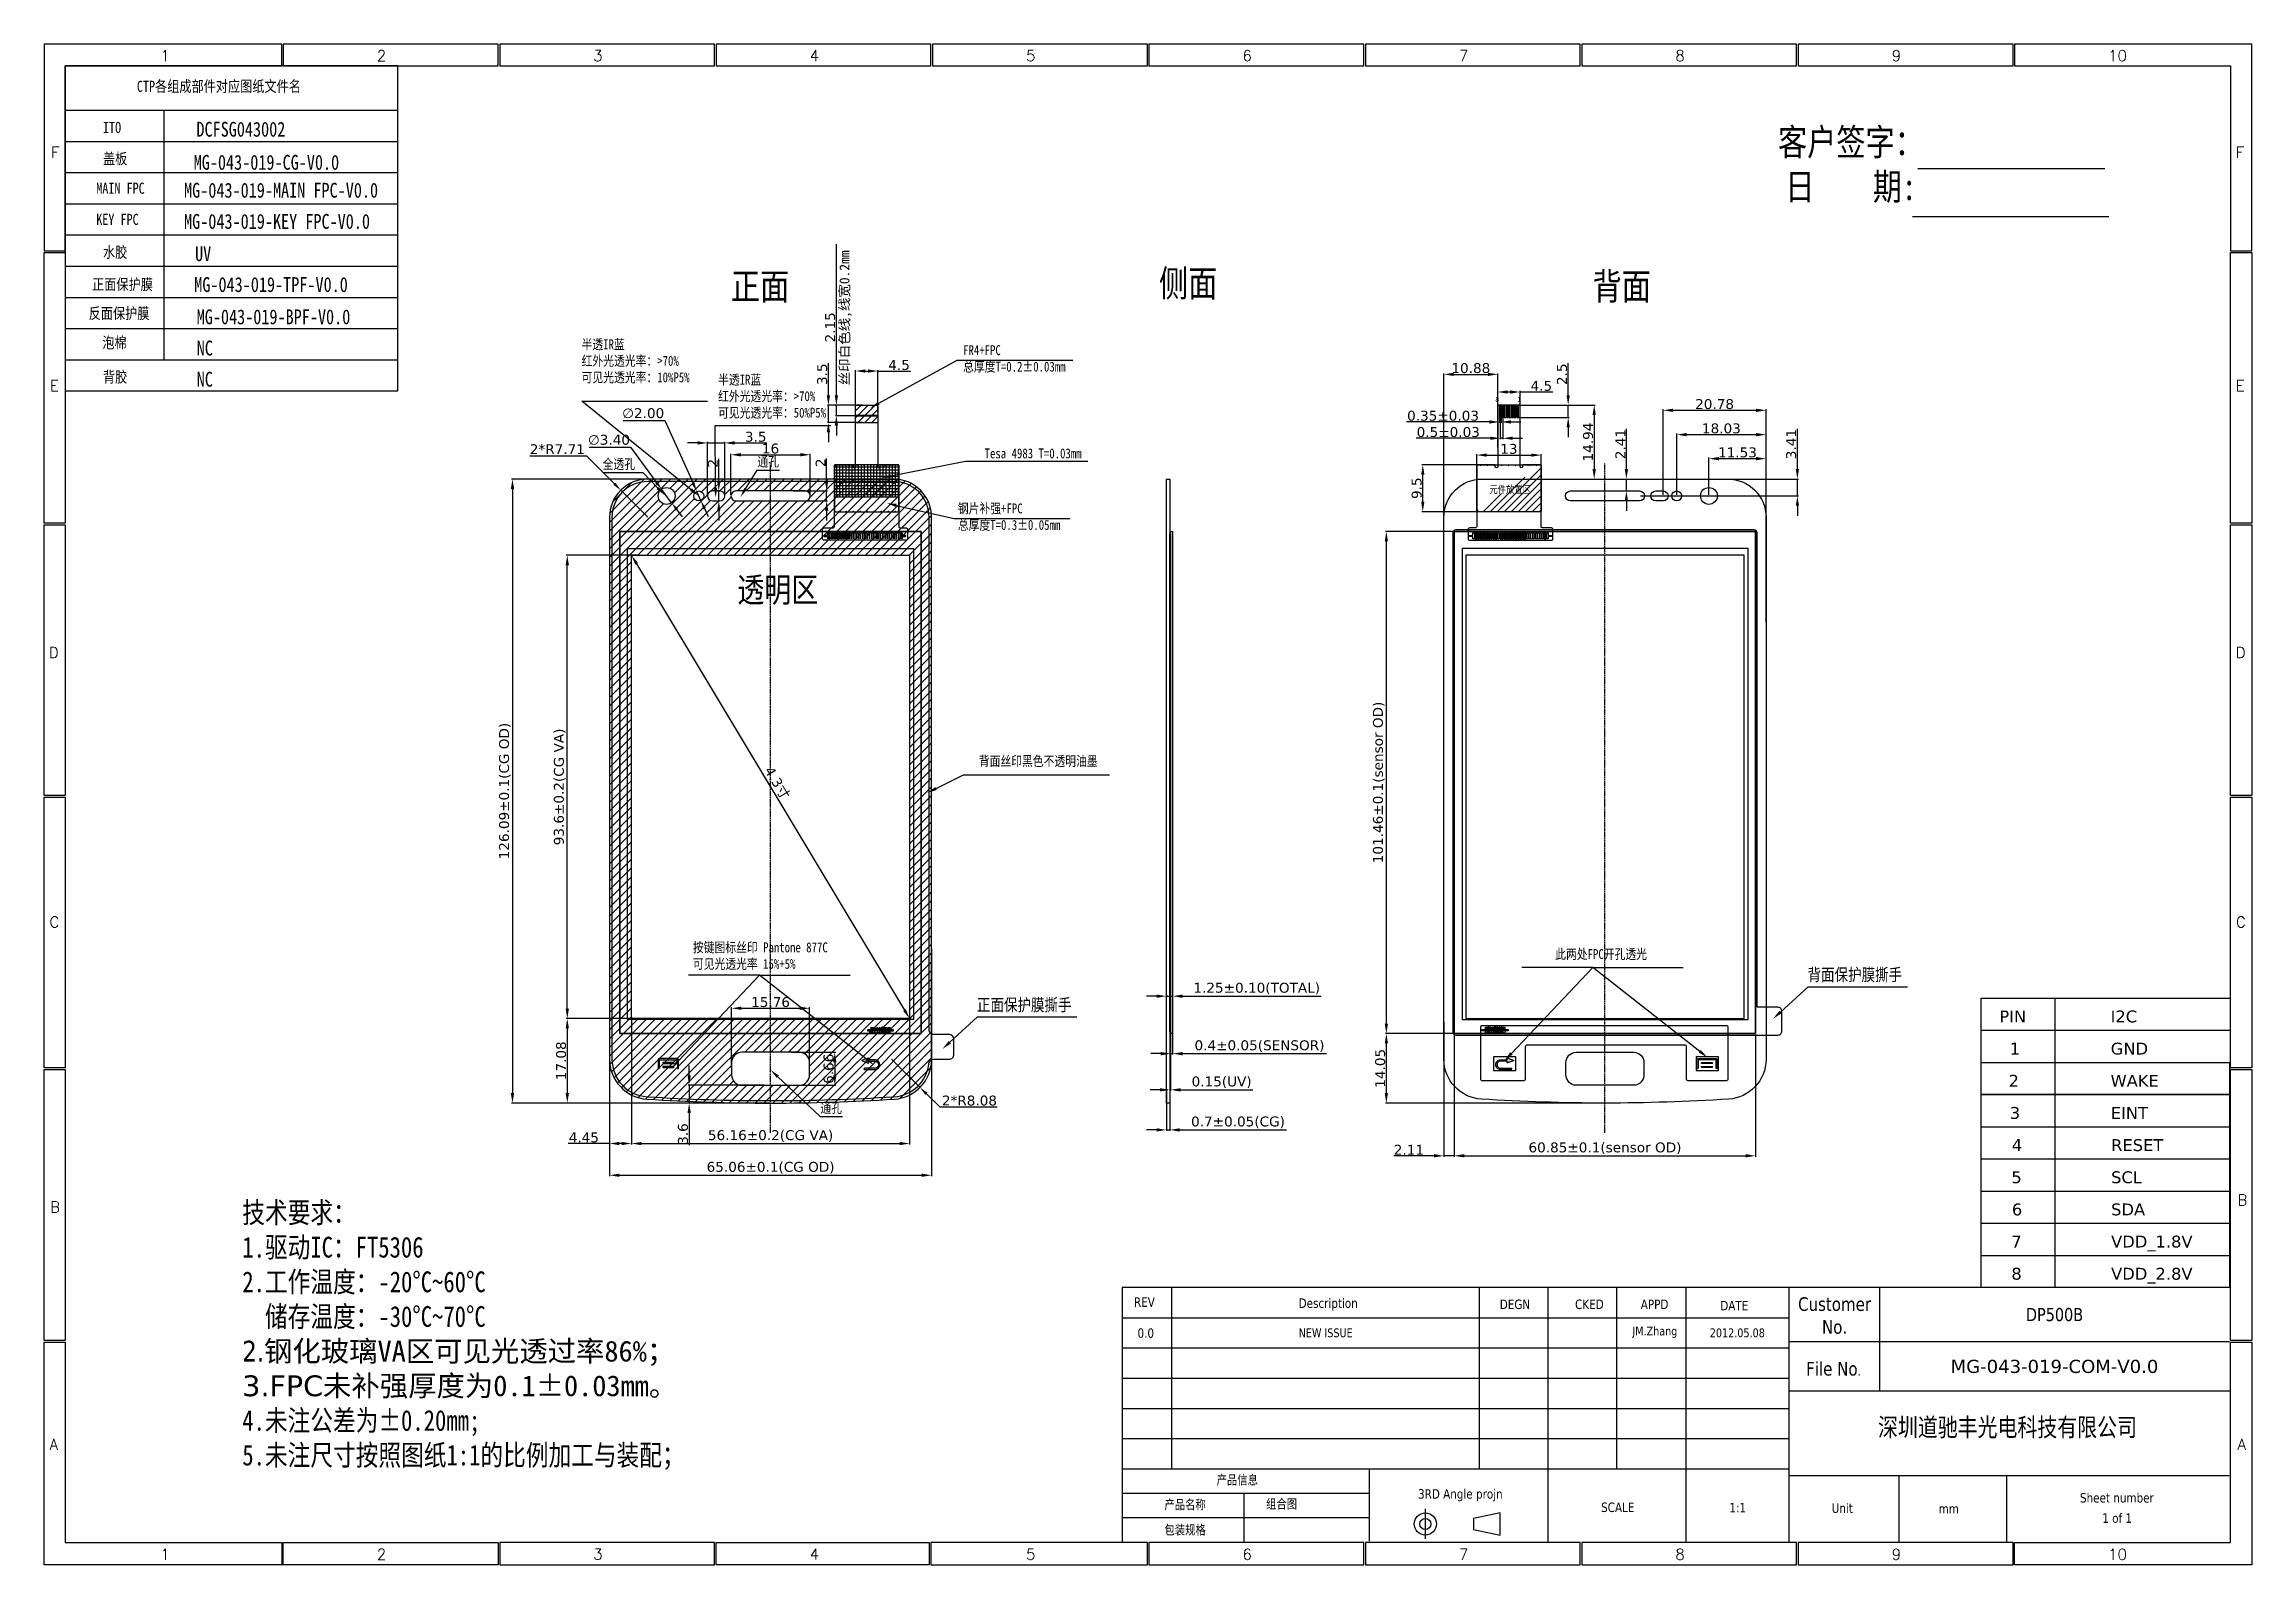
# Model space of a CAD drawing. Header units: inches. Extents: x 1779 to 2225, y 40 to 347.
import ezdxf
from ezdxf import colors
from ezdxf.entities.mleader import LeaderData, LeaderLine
from ezdxf.math import Vec2, Vec3

# ---------------------------------------------------------------- set-up
doc = ezdxf.new("R2010")
doc.units = ezdxf.units.IN
doc.header["$LTSCALE"] = 2.574606
doc.header["$MEASUREMENT"] = 0
doc.header["$PDMODE"] = 3
doc.header["$PDSIZE"] = 0.3125
doc.linetypes.add('PHANTOM', pattern=[0.8, 0.45, -0.05, 0.1, -0.05, 0.1, -0.05])
doc.layers.get('0').update_dxf_attribs({"linetype": 'CONTINUOUS'})
doc.layers.get('Defpoints').update_dxf_attribs({"linetype": 'CONTINUOUS'})
for name, color, linetype in [('05', 4, 'CONTINUOUS'), ('Cover lens', 6, 'CONTINUOUS'), ('dim', 4, 'CONTINUOUS'), ('Dimension', 7, 'CONTINUOUS'), ('FPC', 11, 'CONTINUOUS'), ('RX', 1, 'CONTINUOUS'), ('sensor AA', 131, 'CONTINUOUS'), ('Sensor outline', 190, 'CONTINUOUS'), ('uv', 90, 'CONTINUOUS'), ('中心线', 1, 'CONTINUOUS'), ('模板', 7, 'CONTINUOUS'), ('正面保护膜', 50, 'CONTINUOUS'), ('电磁膜', 50, 'CONTINUOUS'), ('背面保护膜', 4, 'CONTINUOUS')]:
    doc.layers.add(name, color=color, linetype=linetype)
doc.styles.get("Standard").update_dxf_attribs({"font": 'romand.shx', "width": 0.8, "bigfont": 'bigfont.shx'})
doc.styles.add('TXT', font='txt.shx')
doc.styles.add('WMF-Times New Roman0', font='timesbd.ttf')
doc.styles.add('文字样式', font='verdana.ttf', dxfattribs={"height": 2})
doc.dimstyles.new('标注', dxfattribs={"dimtxt": 2, "dimasz": 2, "dimexe": 0.2, "dimexo": 0.2, "dimgap": 0.2, "dimtad": 1, "dimdsep": 46, "dimtxsty": '文字样式', "dimcen": 0, "dimclrd": 256, "dimclre": 256, "dimclrt": 256, "dimadec": 0, "dimazin": 0, "dimtfac": 1, "dimtmove": 0, "dimatfit": 3, "dimfxl": 0, "dimarcsym": 0})
doc.dimstyles.new('直径', dxfattribs={"dimtxt": 2, "dimasz": 1.8, "dimexe": 0.3, "dimexo": 0.7, "dimgap": 0.3, "dimtad": 1, "dimtoh": 1, "dimzin": 0, "dimdsep": 46, "dimtxsty": '文字样式', "dimcen": 0.09, "dimadec": 0, "dimazin": 0, "dimtfac": 1, "dimtmove": 0, "dimatfit": 3, "dimfxl": 0, "dimtolj": 1, "dimtzin": 0, "dimarcsym": 0})

msp = doc.modelspace()

# ---------------------------------------------------------------- texts
for s, insert, char_height, width, attachment_point in [('{\\fSimSun|b0|i0|c0|p2;CTP\\fSimSun|b0|i0|c134|p2;各组成部件对应图纸文件名}', (1797.425, 339.895), 2.25, 43.31387, 1), ('{\\fSimSun|b0|i0|c134|p2;ITO}', (1790.578, 331.572), 2.25, 13.52857, 1), ('{\\fSimSun|b0|i0|c134|p2;DCFSG043002}', (1809.451, 331.595), 3, 57.75183, 1), ('{\\fSimSun|b0|i0|c134|p2;客户签字：\\P日    期:}', (2143.588, 322.688), 5.4, 58.86622, 5), ('{\\fSimSun|b0|i0|c134|p2;盖板}', (1790.578, 325.272), 2.25, 13.52857, 1), ('{\\fSimSun|b0|i0|c134|p2;MG-043-019-CG-V0.0}', (1808.898, 324.908), 3, 57.75183, 1), ('{\\fSimSun|b0|i0|c134|p2;MAIN FPC}', (1789.219, 319.304), 2.25, 13.52857, 1), ('{\\fSimSun|b0|i0|c134|p2;MG-043-019-MAIN FPC-V0.0}', (1806.956, 319.266), 3, 57.75183, 1), ('{\\fSimSun|b0|i0|c134|p2;KEY FPC}', (1789.219, 313.004), 2.25, 13.52857, 1), ('{\\fSimSun|b0|i0|c134|p2;MG-043-019-KEY FPC-V0.0}', (1806.956, 312.966), 3, 57.75183, 1), ('{\\fSimSun|b0|i0|c134|p2;水胶}', (1790.578, 306.372), 2.25, 13.52857, 1), ('{\\fSimSun|b0|i0|c134|p2;UV}', (1809.176, 306.45), 3, 57.75183, 1), ('{\\fSimSun|b0|i0|c134|p2;正面保护膜}', (1788.381, 299.872), 2.25, 13.52857, 1), ('{\\fSimSun|b0|i0|c134|p2;MG-043-019-TPF-V0.0}', (1809.011, 300.205), 3, 57.75183, 1), ('{\\fSimSun|b0|i0|c134|p2;正面}', (1923.283, 298.047), 5.4, 58.86622, 5), ('{\\fSimSun|b0|i0|c134|p2;侧面}', (2009.741, 298.668), 5.4, 58.86622, 5), ('{\\fSimSun|b0|i0|c134|p2;背面}', (2097.305, 298.047), 5.4, 58.86622, 5), ('{\\fSimSun|b0|i0|c134|p2;反面保护膜}', (1787.696, 294.022), 2.25, 13.52857, 1), ('{\\fSimSun|b0|i0|c134|p2;MG-043-019-BPF-V0.0}', (1809.506, 293.685), 3, 57.75183, 1), ('{\\fSimSun|b0|i0|c134|p2;泡棉}', (1790.453, 288.098), 2.25, 13.52857, 1), ('{\\fSimSun|b0|i0|c134|p2;NC}', (1809.506, 287.385), 3, 57.75183, 1), ('{\\fSimSun|b0|i0|c134|p2;背胶}', (1790.578, 281.172), 2.25, 13.52857, 1), ('{\\fSimSun|b0|i0|c134|p2;NC}', (1809.506, 281.085), 3, 57.75183, 1), ('{\\fVerdana|b0|i0|c0|p34;DP500B}', (2184.711, 90.562), 2.65421, 70.63946, 5), ('{\\fVerdana|b0|i0|c0|p34;NEW ISSUE}', (2037.514, 86.881), 1.76947, 62.10371, 5), ('{\\fVerdana|b0|i0|c0|p34;JM.Zhang}', (2103.992, 87.003), 1.76947, 13.88991, 5), ('{\\fVerdana|b0|i0|c0|p34;2012.05.08}', (2120.649, 86.881), 1.76947, 20.82495, 5)]:
    msp.add_mtext(s, dxfattribs=dict(insert=insert, char_height=char_height, width=width, attachment_point=attachment_point))
at = {"color": 3, "width": 23.73653, "attachment_point": 1}
for s, insert, char_height in [('{\\fSimSun|b0|i0|c134|p54;\\C256;元件放置区}', (2070.585, 258.048), 1.5), ('{\\fSimSun|b0|i0|c134|p54;背面保护膜撕手}', (2134.839, 160.515), 2.5), ('{\\fSimSun|b0|i0|c134|p54;正面保护膜撕手}', (1967.085, 154.409), 2.5)]:
    msp.add_mtext(s, dxfattribs=dict(at, insert=insert, char_height=char_height))
at = {"insert": (2184.707, 80.085), "char_height": 2.65421, "width": 70.63117, "attachment_point": 5, "style": 'TXT'}
msp.add_mtext('{\\fVerdana|b0|i0|c0|p34;MG-043-019-COM-V0.0}', dxfattribs=at)
at = {"color": 6, "insert": (2149.059, 69.667), "char_height": 3.6864, "width": 63.52546, "attachment_point": 1}
msp.add_mtext('{\\fSimSun|b0|i0|c134|p2;\\C256;深圳道驰丰光电科技有限公司}', dxfattribs=at)
at = {"layer": 'dim', "insert": (1939.326, 278.339), "char_height": 2, "attachment_point": 1, "rotation": 90}
msp.add_mtext('{\\fSimSun|b0|i0|c134|p2;\\W1;丝印白色线,线宽0.2mm}', dxfattribs=at)
at = {"layer": 'dim', "attachment_point": 1}
for s, insert, char_height in [('{\\fSimSun|b0|i0|c134|p54;半透IR蓝\\P红外光透光率：>70%\\P可见光透光率：10%%%P5%}', (1887.239, 287.63), 2), ('{\\fSimSun|b0|i0|c134|p54;FR4+FPC\\P总厚度T=0.2%%P0.03mm}', (1964.288, 286.459), 2), ('{\\fSimSun|b0|i0|c134|p54;半透IR蓝\\P红外光透光率：>70%\\P可见光透光率：50%%%P5%}', (1914.801, 280.49), 2), ('{\\fSimSun|b0|i0|c134|p54;全透孔}', (1891.494, 263.441), 2), ('{\\fSimSun|b0|i0|c134|p54;通孔}', (1922.745, 263.938), 2), ('{\\fSimSun|b0|i0|c134|p54;Tesa 4983 T=0.03mm}', (1968.632, 265.592), 2), ('{\\fSimSun|b0|i0|c134|p54;钢片补强+FPC\\P总厚度T=0.3%%P0.05mm}', (1963.225, 254.473), 2), ('{\\fSimSun|b0|i0|c134|p54;透明区}', (1918.685, 239.54), 5), ('{\\fSimSun|b0|i0|c134|p54;背面丝印黑色不透明油墨}', (1967.464, 203.429), 2), ('{\\fSimSun|b0|i0|c134|p54;按键图标丝印 Pantone 877C\\P可见光透光率 15%+5%}', (1909.717, 165.779), 2), ('{\\fSimSun|b0|i0|c134|p54;此两处FPC开孔透光}', (2083.862, 164.427), 2), ('{\\fSimSun|b0|i0|c134|p54;通孔}', (1935.45, 133.332), 2)]:
    msp.add_mtext(s, dxfattribs=dict(at, insert=insert, char_height=char_height))
at = {"layer": 'Dimension', "color": 7, "insert": (1818.72, 113.3), "char_height": 4.2, "width": 206.8999, "attachment_point": 1}
msp.add_mtext('{\\fSimSun|b0|i0|c134|p54;技术要求：\\P1.驱动IC：FT5306\\P2.工作温度：-20°C~60°C\\P  储存温度：-30°C~70°C\\P\\pt42;\\fVerdana|b0|i0|c0|p34;2.\\fSimSun|b0|i0|c134|p2;\\W1;\\C0;钢化玻璃VA区可见光透过率86%；\\P\\ptz;\\fVerdana|b0|i0|c0|p34;3.FPC\\fSimSun|b0|i0|c134|p54;未补强厚度为0.1±0.03mm。\\fVerdana|b0|i0|c0|p34;\\W0.8;\\C7;\\P\\fNSimSun|b0|i0|c134|p49;4.未注公差为±0.20mm;\\fSimSun|b0|i0|c134|p54;\\P\\fSimSun|b0|i0|c134|p2;5.未注尺寸按照图纸1:1的比例加工与装配；}', dxfattribs=at)
at = {"layer": 'FPC', "style": '文字样式'}
for s, p in [('PIN', (2173.566, 149.618)), ('I2C', (2196.03, 149.618)), ('1', (2175.679, 143.12)), ('GND', (2196.062, 143.12)), ('2', (2175.43, 136.622)), ('WAKE', (2196.03, 136.622)), ('3', (2175.679, 130.124)), ('EINT', (2196.062, 130.124)), ('4', (2176.081, 123.625)), ('RESET', (2196.134, 123.625)), ('5', (2176.001, 117.127)), ('SCL', (2196.134, 117.127)), ('6', (2176.105, 110.629)), ('SDA', (2196.134, 110.629)), ('7', (2175.97, 104.131)), ('VDD_1.8V', (2196.134, 104.131)), ('8', (2175.991, 97.633)), ('VDD_2.8V', (2196.134, 97.633))]:
    msp.add_text(s, height=2.4, dxfattribs=at).set_placement(p)
at = {"layer": 'FPC', "char_height": 1, "width": 70.63946, "attachment_point": 5}
for s, insert in [('{\\fVerdana|b0|i0|c0|p34;8}', (2072.169, 275.474)), ('{\\fVerdana|b0|i0|c0|p34;1}', (2076.58, 275.481))]:
    msp.add_mtext(s, dxfattribs=dict(at, insert=insert))
at = {"layer": '模板'}
for s, height, p in [('1', 2.202, (1802.184, 343.853)), ('2', 2.202, (1845.891, 343.853)), ('3', 2.202, (1889.598, 343.853)), ('4', 2.202, (1933.306, 343.853)), ('5', 2.202, (1977.013, 343.853)), ('6', 2.202, (2020.72, 343.853)), ('7', 2.202, (2064.427, 343.853)), ('8', 2.202, (2108.134, 343.853)), ('9', 2.202, (2151.841, 343.853)), ('10', 2.2019, (2195.548, 343.853)), ('F', 2.202, (1780.107, 324.322)), ('F', 2.202, (2221.314, 324.322)), ('E', 2.202, (1779.849, 277.16)), ('E', 2.202, (2221.314, 277.16)), ('D', 2.202, (1779.647, 223.261)), ('D', 2.202, (2221.314, 223.261)), ('C', 2.202, (1779.764, 168.809)), ('C', 2.202, (2221.359, 168.809)), ('B', 2.202, (1779.91, 111.219)), ('B', 2.202, (2221.661, 112.637)), ('A', 2.202, (1779.825, 63.278)), ('A', 2.202, (2221.661, 63.278)), ('1', 2.202, (1802.184, 41.041)), ('2', 2.202, (1845.891, 41.041)), ('3', 2.202, (1889.598, 41.071)), ('4', 2.202, (1933.306, 41.071)), ('5', 2.202, (1977.013, 41.041)), ('6', 2.202, (2020.72, 41.041)), ('7', 2.202, (2064.427, 41.041)), ('8', 2.202, (2108.134, 41.041)), ('9', 2.202, (2151.841, 41.041)), ('10', 2.2019, (2195.548, 41.041))]:
    msp.add_text(s, height=height, dxfattribs=at).set_placement(p)
at = {"layer": '模板', "attachment_point": 2}
for s, insert, char_height, width in [('{\\fVerdana|b0|i0|c0|p34;REV}', (2000.901, 94.053), 1.91103, 8.34045), ('{\\fVerdana|b0|i0|c0|p34;Description}', (2038.029, 93.842), 1.91103, 63.13284), ('{\\fVerdana|b0|i0|c0|p34;DEGN}', (2075.747, 93.613), 1.91103, 8.34045), ('{\\fVerdana|b0|i0|c0|p34;CKED}', (2090.779, 93.613), 1.91103, 8.34045), ('{\\fVerdana|b0|i0|c0|p34;Customer \\PNo.}', (2140.287, 94.085), 2.7648, 18.03885), ('{\\fVerdana|b0|i0|c0|p34;APPD}', (2103.942, 93.613), 1.91103, 8.34045), ('{\\fVerdana|b0|i0|c0|p34;DATE}', (2120.044, 93.352), 1.91103, 15.16886), ('{\\fVerdana|b0|i0|c0|p34;0.0}', (2001.182, 87.797), 1.91103, 8.34045), ('{\\fVerdana|b0|i0|c0|p34;\\H1.4468x;File No\\H0.6912x;.}', (2140.08, 81.018), 1.91103, 18.03885), ('{\\fSimSun|b0|i0|c134|p2;产品信息}', (2019.657, 58.144), 1.91103, 12.14825), ('{\\fSimSun|b0|i0|c134|p2;组合图}', (2028.613, 53.29), 1.91103, 12.14825), ('{\\fVerdana|b0|i0|c0|p34;3RD Angle projn}', (2064.713, 55.298), 1.91103, 43.45944), ('{\\fVerdana|b0|i0|c0|p34;Sheet number}', (2197.308, 54.519), 1.91103, 24.865), ('{\\fSimSun|b0|i0|c134|p2;产品名称}', (2009.126, 53.145), 1.91103, 12.14825), ('{\\fVerdana|b0|i0|c0|p34;SCALE}', (2096.504, 52.597), 1.91103, 18.03885), ('{\\fVerdana|b0|i0|c0|p34;1:1}', (2120.734, 52.514), 1.91103, 18.03885), ('{\\fVerdana|b0|i0|c0|p34;Unit}', (2141.851, 52.415), 1.91103, 18.03885), ('{\\fVerdana|b0|i0|c0|p34;mm}', (2163.347, 52.313), 1.91103, 18.03885), ('{\\fVerdana|b0|i0|c0|p34;1 of 1}', (2197.365, 50.41), 1.91103, 24.865), ('{\\fSimSun|b0|i0|c134|p2;包装规格}', (2009.126, 48.048), 1.91103, 12.14825)]:
    msp.add_mtext(s, dxfattribs=dict(at, insert=insert, char_height=char_height, width=width))

# ---------------------------------------------------------------- blocks, each defined once
blk = doc.blocks.new('12521212')
at = {"layer": 'RX'}
for points in [[(1600.86, 243.92), (1600.86, 245.12), (1600.56, 245.12), (1600.56, 244.6), (1599.86, 244.6), (1599.86, 244.4), (1600.56, 244.4), (1600.56, 243.92), (1600.56, 243.92)], [(1601.01, 243.92), (1601.01, 245.12), (1601.31, 245.12), (1601.31, 243.92)], [(1601.76, 243.92), (1601.76, 245.12), (1601.46, 245.12), (1601.46, 243.92)], [(1602.21, 243.92), (1602.21, 245.12), (1601.91, 245.12), (1601.91, 243.92)], [(1602.66, 243.92), (1602.66, 245.12), (1602.36, 245.12), (1602.36, 243.92)], [(1603.11, 243.92), (1603.11, 245.12), (1602.81, 245.12), (1602.81, 243.92)], [(1603.56, 243.92), (1603.56, 245.12), (1603.26, 245.12), (1603.26, 243.92)], [(1604.01, 243.92), (1604.01, 245.12), (1603.71, 245.12), (1603.71, 243.92)], [(1604.46, 243.92), (1604.46, 245.12), (1604.16, 245.12), (1604.16, 243.92)], [(1604.91, 243.92), (1604.91, 245.12), (1604.61, 245.12), (1604.61, 243.92)], [(1605.06, 243.92), (1605.06, 245.12), (1605.36, 245.12), (1605.36, 243.92)], [(1605.51, 243.92), (1605.51, 245.12), (1605.81, 245.12), (1605.81, 243.92)], [(1605.96, 243.92), (1605.96, 245.12), (1606.26, 245.12), (1606.26, 243.92)], [(1606.41, 243.92), (1606.41, 245.12), (1606.71, 245.12), (1606.71, 243.92)], [(1606.86, 243.92), (1606.86, 245.12), (1607.16, 245.12), (1607.16, 243.92)], [(1607.31, 243.92), (1607.31, 245.12), (1607.61, 245.12), (1607.61, 243.92)], [(1607.76, 243.92), (1607.76, 245.12), (1608.06, 245.12), (1608.06, 243.92)], [(1608.21, 243.92), (1608.21, 245.12), (1608.51, 245.12), (1608.51, 243.92)], [(1608.66, 243.92), (1608.66, 245.12), (1608.96, 245.12), (1608.96, 243.92)], [(1609.11, 243.92), (1609.11, 245.12), (1609.41, 245.12), (1609.41, 243.92)], [(1609.56, 243.92), (1609.56, 245.12), (1609.86, 245.12), (1609.86, 243.92)], [(1610.01, 243.92), (1610.01, 245.12), (1610.31, 245.12), (1610.31, 243.92)], [(1610.76, 243.92), (1610.76, 245.12), (1610.46, 245.12), (1610.46, 243.92)], [(1610.91, 243.92), (1610.91, 245.12), (1611.21, 245.12), (1611.21, 243.92)], [(1611.36, 243.92), (1611.36, 245.12), (1611.66, 245.12), (1611.66, 243.92)], [(1611.81, 243.92), (1611.81, 245.12), (1612.11, 245.12), (1612.11, 243.92)], [(1612.26, 243.92), (1612.26, 245.12), (1612.56, 245.12), (1612.56, 243.92)], [(1612.71, 243.92), (1612.71, 245.12), (1613.01, 245.12), (1613.01, 243.92)], [(1613.16, 243.92), (1613.16, 245.12), (1613.46, 245.12), (1613.46, 243.92)], [(1613.61, 243.92), (1613.61, 245.12), (1613.91, 245.12), (1613.91, 243.92)], [(1614.06, 243.92), (1614.06, 245.12), (1614.36, 245.12), (1614.36, 243.92)], [(1614.51, 243.92), (1614.51, 245.12), (1614.81, 245.12), (1614.81, 243.92)], [(1614.96, 243.92), (1614.96, 245.12), (1615.26, 245.12), (1615.26, 243.92)], [(1615.71, 243.92), (1615.71, 244.4), (1616.41, 244.4), (1616.41, 244.6), (1615.71, 244.6), (1615.71, 245.12), (1615.41, 245.12), (1615.41, 243.92)], [(1609.31, 145.22), (1609.31, 144.74), (1608.61, 144.74), (1608.61, 144.54), (1609.31, 144.54), (1609.31, 144.06), (1609.61, 144.06), (1609.61, 145.22)], [(1610.06, 145.22), (1610.06, 144.06), (1609.76, 144.06), (1609.76, 145.22)], [(1610.51, 145.22), (1610.51, 144.06), (1610.21, 144.06), (1610.21, 145.22)], [(1610.96, 145.22), (1610.96, 144.06), (1610.66, 144.06), (1610.66, 145.22)], [(1611.41, 145.22), (1611.41, 144.06), (1611.11, 144.06), (1611.11, 145.22)], [(1611.86, 145.22), (1611.56, 145.22), (1611.56, 144.06), (1611.86, 144.06), (1611.86, 145.22)], [(1612.01, 145.22), (1612.01, 145.22), (1612.01, 144.06), (1612.31, 144.06), (1612.31, 145.22)], [(1612.76, 145.22), (1612.76, 144.06), (1612.46, 144.06), (1612.46, 145.22)], [(1612.91, 145.22), (1612.91, 144.06), (1613.21, 144.06), (1613.21, 144.54), (1613.91, 144.54), (1613.91, 144.74), (1613.21, 144.74), (1613.21, 145.22)]]:
    blk.add_lwpolyline(points, dxfattribs=at)
at = {"layer": 'sensor AA'}
blk.add_lwpolyline([(1560.14, 241.97), (1617.91, 241.97), (1617.91, 146.79), (1560.14, 146.79)], close=True, dxfattribs=at)
at = {"layer": 'Sensor outline'}
blk.add_lwpolyline([(1558.63, 143.96), (1619.48, 143.96), (1558.63, 143.96), (1558.63, 245.42), (1619.48, 245.42), (1619.48, 143.96), (1619.48, 245.42), (1558.63, 245.42)], close=True, dxfattribs=at)
at = {"style": 'WMF-Times New Roman0'}
for p in [(1600.52, 245.26), (1605.02, 245.26), (1610.42, 245.26), (1615.39, 245.26)]:
    blk.add_text('GND', height=0.109, dxfattribs=at).set_placement(p)
for s, p in [('GND', (1609.56, 144.52)), ('RX5', (1610.01, 144.52)), ('RX4', (1610.46, 144.52)), ('RX3', (1610.91, 144.52)), ('RX2', (1611.36, 144.5)), ('RX1', (1611.81, 144.52)), ('GND', (1612.26, 144.52)), ('TX19', (1612.7, 144.46)), ('GND', (1613.18, 144.47))]:
    blk.add_text(s, height=0.2, rotation=90).set_placement(p)
at = {"layer": '05', "style": 'WMF-Times New Roman0'}
for s, p in [('TX9', (1601.02, 245.26)), ('TX8', (1601.47, 245.26)), ('TX7', (1601.92, 245.26)), ('TX6', (1602.37, 245.26)), ('TX5', (1602.82, 245.26)), ('TX4', (1603.27, 245.26)), ('TX3', (1603.72, 245.26)), ('TX2', (1604.17, 245.26)), ('TX1', (1604.63, 245.26)), ('RX11', (1605.44, 245.26)), ('RX10', (1605.88, 245.26)), ('RX9', (1606.42, 245.26)), ('RX8', (1606.86, 245.26)), ('RX7', (1607.31, 245.26)), ('RX6', (1607.76, 245.26)), ('RX5', (1608.22, 245.26)), ('RX4', (1608.68, 245.26)), ('RX3', (1609.12, 245.26)), ('RX2', (1609.57, 245.26)), ('RX1', (1610.02, 245.26)), ('TX10', (1610.84, 245.26)), ('TX11', (1611.3, 245.26)), ('TX12', (1611.75, 245.26)), ('TX13', (1612.2, 245.26)), ('TX14', (1612.65, 245.26)), ('TX15', (1613.09, 245.26)), ('TX16', (1613.5, 245.26)), ('TX17', (1613.95, 245.26)), ('TX18', (1614.48, 245.26)), ('TX19', (1614.92, 245.26))]:
    blk.add_text(s, height=0.109, dxfattribs=at).set_placement(p)
blk = doc.blocks.new('*D43')
at = {"layer": 'Defpoints', "color": 0}
for p in [(1897.33, 244), (1953.49, 150.4), (1953.49, 150.4)]:
    blk.add_point(p, dxfattribs=at)
at = {"layer": 'Dimension', "lineweight": -2}
blk.add_line((1898.36, 242.28), (1952.46, 152.11), dxfattribs=at)
at = {"layer": 'Dimension'}
for points in [[(1898.64, 242.45), (1898.07, 242.11), (1897.33, 244)], [(1952.74, 152.28), (1952.17, 151.94), (1953.49, 150.4)]]:
    blk.add_solid(points, dxfattribs=at)
at = {"layer": 'Dimension', "insert": (1926.7, 197.97), "char_height": 2, "attachment_point": 5, "rotation": 300.9638, "style": '文字样式'}
blk.add_mtext('4.3{\\fSimSun|b0|i0|c134|p2;寸}', dxfattribs=at)
blk = doc.blocks.new('*D44')
at = {"layer": 'Defpoints', "color": 0}
for p in [(1902.5, 259.41), (1873.28, 133.32), (1925.41, 133.32)]:
    blk.add_point(p, dxfattribs=at)
at = {"layer": 'Dimension', "lineweight": -2}
for p, q in [((1902.3, 259.41), (1873.08, 259.41)), ((1873.28, 257.41), (1873.28, 135.32)), ((1925.21, 133.32), (1873.08, 133.32))]:
    blk.add_line(p, q, dxfattribs=at)
at = {"layer": 'Dimension'}
for points in [[(1872.95, 257.41), (1873.62, 257.41), (1873.28, 259.41)], [(1872.95, 135.32), (1873.62, 135.32), (1873.28, 133.32)]]:
    blk.add_solid(points, dxfattribs=at)
at = {"layer": 'Dimension', "insert": (1871.76, 196.36), "char_height": 2, "attachment_point": 5, "rotation": 90, "style": '文字样式'}
blk.add_mtext('126.09%%P0.1(CG OD)', dxfattribs=at)
blk = doc.blocks.new('*D45')
at = {"layer": 'Defpoints', "color": 0}
for p in [(1892.88, 164.72), (1957.94, 164.72), (1957.94, 118.73)]:
    blk.add_point(p, dxfattribs=at)
at = {"layer": 'Dimension', "lineweight": -2}
for p, q in [((1892.88, 164.52), (1892.88, 118.53)), ((1957.94, 164.52), (1957.94, 118.53)), ((1894.88, 118.73), (1955.94, 118.73))]:
    blk.add_line(p, q, dxfattribs=at)
at = {"layer": 'Dimension'}
for points in [[(1894.88, 119.06), (1894.88, 118.4), (1892.88, 118.73)], [(1955.94, 119.06), (1955.94, 118.4), (1957.94, 118.73)]]:
    blk.add_solid(points, dxfattribs=at)
at = {"layer": 'Dimension', "insert": (1925.41, 120.25), "char_height": 2, "attachment_point": 5, "style": '文字样式'}
blk.add_mtext('65.06%%P0.1(CG OD)', dxfattribs=at)
blk = doc.blocks.new('*D46')
at = {"layer": 'Defpoints', "color": 0}
for p in [(1897.33, 150.86), (1953.49, 150.96), (1953.49, 125.14)]:
    blk.add_point(p, dxfattribs=at)
at = {"layer": 'Dimension', "lineweight": -2}
for p, q in [((1897.33, 150.66), (1897.33, 124.94)), ((1953.49, 150.76), (1953.49, 124.94)), ((1899.33, 125.14), (1951.49, 125.14))]:
    blk.add_line(p, q, dxfattribs=at)
at = {"layer": 'Dimension'}
for points in [[(1899.33, 125.47), (1899.33, 124.81), (1897.33, 125.14)], [(1951.49, 125.47), (1951.49, 124.81), (1953.49, 125.14)]]:
    blk.add_solid(points, dxfattribs=at)
at = {"layer": 'Dimension', "insert": (1925.41, 126.66), "char_height": 2, "attachment_point": 5, "style": '文字样式'}
blk.add_mtext('56.16%%P0.2(CG VA)', dxfattribs=at)
blk = doc.blocks.new('*D56')
at = {"layer": 'Defpoints', "color": 0}
for p in [(1884.35, 244), (1898.65, 244), (1898.99, 150.4)]:
    blk.add_point(p, dxfattribs=at)
at = {"layer": 'Dimension', "lineweight": -2}
for p, q in [((1898.45, 244), (1884.15, 244)), ((1884.35, 152.4), (1884.35, 242)), ((1898.79, 150.4), (1884.15, 150.4))]:
    blk.add_line(p, q, dxfattribs=at)
at = {"layer": 'Dimension'}
for points in [[(1884.02, 242), (1884.69, 242), (1884.35, 244)], [(1884.02, 152.4), (1884.69, 152.4), (1884.35, 150.4)]]:
    blk.add_solid(points, dxfattribs=at)
at = {"layer": 'Dimension', "insert": (1882.83, 197.2), "char_height": 2, "attachment_point": 5, "rotation": 90, "style": '文字样式'}
blk.add_mtext('93.6%%P0.2(CG VA)', dxfattribs=at)
blk = doc.blocks.new('*D47')
at = {"layer": 'Defpoints', "color": 0}
for p in [(1892.88, 129.03), (1892.88, 125.14), (1897.33, 129.03)]:
    blk.add_point(p, dxfattribs=at)
at = {"layer": 'Dimension', "lineweight": -2}
for p, q in [((1892.88, 125.14), (1884.53, 125.14)), ((1892.88, 128.83), (1892.88, 124.94)), ((1895.33, 125.14), (1894.88, 125.14)), ((1897.33, 128.83), (1897.33, 124.94))]:
    blk.add_line(p, q, dxfattribs=at)
at = {"layer": 'Dimension'}
for points in [[(1894.88, 125.47), (1894.88, 124.81), (1892.88, 125.14)], [(1895.33, 125.47), (1895.33, 124.81), (1897.33, 125.14)]]:
    blk.add_solid(points, dxfattribs=at)
at = {"layer": 'Dimension', "insert": (1887.7, 126.36), "char_height": 2, "attachment_point": 5, "style": '文字样式'}
blk.add_mtext('4.45', dxfattribs=at)
blk = doc.blocks.new('*D48')
at = {"layer": 'Defpoints', "color": 0}
for p in [(1888.5, 150.4), (1884.35, 133.32), (1888.5, 133.32)]:
    blk.add_point(p, dxfattribs=at)
at = {"layer": 'Dimension', "lineweight": -2}
for p, q in [((1888.3, 150.4), (1884.15, 150.4)), ((1884.35, 148.4), (1884.35, 135.32)), ((1888.3, 133.32), (1884.15, 133.32))]:
    blk.add_line(p, q, dxfattribs=at)
at = {"layer": 'Dimension'}
for points in [[(1884.02, 148.4), (1884.69, 148.4), (1884.35, 150.4)], [(1884.02, 135.32), (1884.69, 135.32), (1884.35, 133.32)]]:
    blk.add_solid(points, dxfattribs=at)
at = {"layer": 'Dimension', "insert": (1883.11, 141.86), "char_height": 2, "attachment_point": 5, "rotation": 90, "style": '文字样式'}
blk.add_mtext('17.08', dxfattribs=at)
blk = doc.blocks.new('*D49')
at = {"layer": 'Defpoints', "color": 0}
for p in [(1895.15, 257.16), (1900.59, 251.7)]:
    blk.add_point(p, dxfattribs=at)
at = {"layer": 'Dimension', "color": 0, "lineweight": -2}
for p, q in [((1876.77, 264.12), (1888.22, 264.12)), ((1888.22, 264.12), (1893.88, 258.44)), ((1900.59, 251.7), (1895.15, 257.16))]:
    blk.add_line(p, q, dxfattribs=at)
at = {"layer": 'Dimension', "color": 0}
blk.add_solid([(1894.09, 258.65), (1893.66, 258.23), (1895.15, 257.16)], dxfattribs=at)
at = {"layer": 'Dimension', "color": 0, "insert": (1882.35, 265.44), "char_height": 2, "attachment_point": 5, "style": '文字样式'}
blk.add_mtext('\\A1;2*R7.71', dxfattribs=at)
blk = doc.blocks.new('*D50')
at = {"layer": 'Defpoints', "color": 0}
for p in [(1903.4, 257.36), (1905.42, 254.63)]:
    blk.add_point(p, dxfattribs=at)
at = {"layer": 'Dimension', "color": 0, "lineweight": -2}
for p, q in [((1888.74, 265.85), (1897.11, 265.85)), ((1897.11, 265.85), (1902.32, 258.81)), ((1905.42, 254.63), (1903.4, 257.36)), ((1906.49, 253.19), (1907.56, 251.74))]:
    blk.add_line(p, q, dxfattribs=at)
at = {"layer": 'Dimension', "color": 0}
for points in [[(1902.57, 258.99), (1902.08, 258.63), (1903.4, 257.36)], [(1906.73, 253.36), (1906.25, 253.01), (1905.42, 254.63)]]:
    blk.add_solid(points, dxfattribs=at)
at = {"layer": 'Dimension', "color": 0, "insert": (1892.77, 267.33), "char_height": 2, "attachment_point": 5, "style": '文字样式'}
blk.add_mtext('\\A1;∅3.40', dxfattribs=at)
blk = doc.blocks.new('*D51')
at = {"layer": 'Defpoints', "color": 0}
for p in [(1910.5, 256.91), (1911.32, 255.09)]:
    blk.add_point(p, dxfattribs=at)
at = {"layer": 'Dimension', "color": 0, "lineweight": -2}
for p, q in [((1895.64, 271.23), (1904.02, 271.23)), ((1904.02, 271.23), (1909.75, 258.55)), ((1911.32, 255.09), (1910.5, 256.91)), ((1912.06, 253.45), (1912.8, 251.81))]:
    blk.add_line(p, q, dxfattribs=at)
at = {"layer": 'Dimension', "color": 0}
for points in [[(1910.03, 258.67), (1909.48, 258.43), (1910.5, 256.91)], [(1912.33, 253.57), (1911.79, 253.32), (1911.32, 255.09)]]:
    blk.add_solid(points, dxfattribs=at)
at = {"layer": 'Dimension', "color": 0, "insert": (1899.68, 272.71), "char_height": 2, "attachment_point": 5, "style": '文字样式'}
blk.add_mtext('\\A1;∅2.00', dxfattribs=at)
blk = doc.blocks.new('*D52')
at = {"layer": 'Defpoints', "color": 0}
for p in [(1916.16, 266.7), (1912.66, 256), (1916.16, 256)]:
    blk.add_point(p, dxfattribs=at)
at = {"layer": 'Dimension', "lineweight": -2}
for p, q in [((1910.66, 266.7), (1908.66, 266.7)), ((1912.66, 256.2), (1912.66, 266.9)), ((1912.66, 266.7), (1916.16, 266.7)), ((1916.16, 256.2), (1916.16, 266.9)), ((1918.16, 266.7), (1924.64, 266.7))]:
    blk.add_line(p, q, dxfattribs=at)
at = {"layer": 'Dimension'}
for points in [[(1910.66, 267.04), (1910.66, 266.37), (1912.66, 266.7)], [(1918.16, 267.04), (1918.16, 266.37), (1916.16, 266.7)]]:
    blk.add_solid(points, dxfattribs=at)
at = {"layer": 'Dimension', "insert": (1922.4, 267.94), "char_height": 2, "attachment_point": 5, "style": '文字样式'}
blk.add_mtext('3.5', dxfattribs=at)
blk = doc.blocks.new('*D53')
at = {"layer": 'Defpoints', "color": 0}
for p in [(1933.41, 264.32), (1917.41, 256), (1933.41, 256)]:
    blk.add_point(p, dxfattribs=at)
at = {"layer": 'Dimension', "lineweight": -2}
for p, q in [((1917.41, 256.2), (1917.41, 264.52)), ((1919.41, 264.32), (1931.41, 264.32)), ((1933.41, 256.2), (1933.41, 264.52))]:
    blk.add_line(p, q, dxfattribs=at)
at = {"layer": 'Dimension'}
for points in [[(1919.41, 264.65), (1919.41, 263.98), (1917.41, 264.32)], [(1931.41, 264.65), (1931.41, 263.98), (1933.41, 264.32)]]:
    blk.add_solid(points, dxfattribs=at)
at = {"layer": 'Dimension', "insert": (1925.4, 265.56), "char_height": 2, "attachment_point": 5, "style": '文字样式'}
blk.add_mtext('16', dxfattribs=at)
blk = doc.blocks.new('*D54')
at = {"layer": 'Defpoints', "color": 0}
for p in [(1929.74, 257), (1929.74, 255), (1936.73, 257)]:
    blk.add_point(p, dxfattribs=at)
at = {"layer": 'Dimension', "lineweight": -2}
for p, q in [((1936.73, 259), (1936.73, 263.58)), ((1929.94, 257), (1936.93, 257)), ((1929.94, 255), (1936.93, 255)), ((1936.73, 255), (1936.73, 257)), ((1936.73, 253), (1936.73, 251))]:
    blk.add_line(p, q, dxfattribs=at)
at = {"layer": 'Dimension'}
for points in [[(1936.39, 259), (1937.06, 259), (1936.73, 257)], [(1936.39, 253), (1937.06, 253), (1936.73, 255)]]:
    blk.add_solid(points, dxfattribs=at)
at = {"layer": 'Dimension', "insert": (1935.51, 262.7), "char_height": 2, "attachment_point": 5, "rotation": 90, "style": '文字样式'}
blk.add_mtext('2', dxfattribs=at)
blk = doc.blocks.new('*D55')
at = {"layer": 'Defpoints', "color": 0}
for p in [(1914.41, 257), (1914.41, 255), (1914.95, 257)]:
    blk.add_point(p, dxfattribs=at)
at = {"layer": 'Dimension', "lineweight": -2}
for p, q in [((1914.95, 259), (1914.95, 263.48)), ((1914.61, 257), (1915.15, 257)), ((1914.61, 255), (1915.15, 255)), ((1914.95, 255), (1914.95, 257)), ((1914.95, 253), (1914.95, 251))]:
    blk.add_line(p, q, dxfattribs=at)
at = {"layer": 'Dimension'}
for points in [[(1914.62, 259), (1915.28, 259), (1914.95, 257)], [(1914.62, 253), (1915.28, 253), (1914.95, 255)]]:
    blk.add_solid(points, dxfattribs=at)
at = {"layer": 'Dimension', "insert": (1913.73, 262.6), "char_height": 2, "attachment_point": 5, "rotation": 90, "style": '文字样式'}
blk.add_mtext('2', dxfattribs=at)
blk = doc.blocks.new('*D57')
at = {"layer": 'Defpoints', "color": 0}
for p in [(1949.86, 142.17), (1955.59, 136.47)]:
    blk.add_point(p, dxfattribs=at)
at = {"layer": 'Dimension', "color": 0, "lineweight": -2}
for p, q in [((1949.86, 142.17), (1955.59, 136.47)), ((1959.63, 132.46), (1956.87, 135.2)), ((1971.2, 132.46), (1959.63, 132.46))]:
    blk.add_line(p, q, dxfattribs=at)
at = {"layer": 'Dimension', "color": 0}
blk.add_solid([(1957.08, 135.42), (1956.65, 134.99), (1955.59, 136.47)], dxfattribs=at)
at = {"layer": 'Dimension', "color": 0, "insert": (1965.57, 133.81), "char_height": 2, "attachment_point": 5, "style": '文字样式'}
blk.add_mtext('\\A1;2*R8.08', dxfattribs=at)
blk = doc.blocks.new('*D58')
at = {"layer": 'Defpoints', "color": 0}
for p in [(2063.49, 147.37), (2124.34, 147.37), (2124.34, 122.66)]:
    blk.add_point(p, dxfattribs=at)
at = {"layer": 'Dimension', "lineweight": -2}
for p, q in [((2063.49, 147.17), (2063.49, 122.46)), ((2124.34, 147.17), (2124.34, 122.46)), ((2065.49, 122.66), (2122.34, 122.66))]:
    blk.add_line(p, q, dxfattribs=at)
at = {"layer": 'Dimension'}
for points in [[(2065.49, 123), (2065.49, 122.33), (2063.49, 122.66)], [(2122.34, 123), (2122.34, 122.33), (2124.34, 122.66)]]:
    blk.add_solid(points, dxfattribs=at)
at = {"layer": 'Dimension', "insert": (2093.92, 124.18), "char_height": 2, "attachment_point": 5, "style": '文字样式'}
blk.add_mtext('60.85%%P0.1(sensor OD)', dxfattribs=at)
blk = doc.blocks.new('*D59')
at = {"layer": 'Defpoints', "color": 0}
for p in [(2049.77, 248.83), (2064.42, 248.83), (2064.42, 147.37)]:
    blk.add_point(p, dxfattribs=at)
at = {"layer": 'Dimension', "lineweight": -2}
for p, q in [((2064.22, 248.83), (2049.57, 248.83)), ((2049.77, 149.37), (2049.77, 246.83)), ((2064.22, 147.37), (2049.57, 147.37))]:
    blk.add_line(p, q, dxfattribs=at)
at = {"layer": 'Dimension'}
for points in [[(2049.44, 246.83), (2050.1, 246.83), (2049.77, 248.83)], [(2049.44, 149.37), (2050.1, 149.37), (2049.77, 147.37)]]:
    blk.add_solid(points, dxfattribs=at)
at = {"layer": 'Dimension', "insert": (2048.25, 198.1), "char_height": 2, "attachment_point": 5, "rotation": 90, "style": '文字样式'}
blk.add_mtext('101.46%%P0.1(sensor OD)', dxfattribs=at)
blk = doc.blocks.new('*D60')
at = {"layer": 'Defpoints', "color": 0}
for p in [(2049.77, 147.37), (2080.14, 147.37), (2093.92, 133.32)]:
    blk.add_point(p, dxfattribs=at)
at = {"layer": 'Dimension', "lineweight": -2}
for p, q in [((2079.94, 147.37), (2049.57, 147.37)), ((2049.77, 135.32), (2049.77, 145.37)), ((2093.72, 133.32), (2049.57, 133.32))]:
    blk.add_line(p, q, dxfattribs=at)
at = {"layer": 'Dimension'}
for points in [[(2049.44, 145.37), (2050.1, 145.37), (2049.77, 147.37)], [(2049.44, 135.32), (2050.1, 135.32), (2049.77, 133.32)]]:
    blk.add_solid(points, dxfattribs=at)
at = {"layer": 'Dimension', "insert": (2048.53, 140.34), "char_height": 2, "attachment_point": 5, "rotation": 90, "style": '文字样式'}
blk.add_mtext('14.05', dxfattribs=at)
blk = doc.blocks.new('*D61')
at = {"layer": 'Defpoints', "color": 0}
for p in [(2061.39, 149.95), (2063.49, 149.95), (2063.49, 122.66)]:
    blk.add_point(p, dxfattribs=at)
at = {"layer": 'Dimension', "lineweight": -2}
for p, q in [((2061.39, 149.75), (2061.39, 122.46)), ((2063.49, 149.75), (2063.49, 122.46)), ((2059.39, 122.66), (2051.25, 122.66)), ((2063.49, 122.66), (2061.39, 122.66)), ((2065.49, 122.66), (2067.49, 122.66))]:
    blk.add_line(p, q, dxfattribs=at)
at = {"layer": 'Dimension'}
for points in [[(2059.39, 123), (2059.39, 122.33), (2061.39, 122.66)], [(2065.49, 123), (2065.49, 122.33), (2063.49, 122.66)]]:
    blk.add_solid(points, dxfattribs=at)
at = {"layer": 'Dimension', "insert": (2054.32, 123.88), "char_height": 2, "attachment_point": 5, "style": '文字样式'}
blk.add_mtext('2.11', dxfattribs=at)
blk = doc.blocks.new('*D62')
at = {"layer": 'Defpoints', "color": 0}
for p in [(2005.35, 136.35), (2006.05, 136.35), (2006.05, 127.9)]:
    blk.add_point(p, dxfattribs=at)
at = {"layer": 'Dimension', "lineweight": -2}
for p, q in [((2005.35, 136.15), (2005.35, 127.7)), ((2006.05, 136.15), (2006.05, 127.7)), ((2003.35, 127.9), (2001.35, 127.9)), ((2005.35, 127.9), (2006.05, 127.9)), ((2008.05, 127.9), (2029.57, 127.9))]:
    blk.add_line(p, q, dxfattribs=at)
at = {"layer": 'Dimension'}
for points in [[(2003.35, 128.23), (2003.35, 127.56), (2005.35, 127.9)], [(2008.05, 128.23), (2008.05, 127.56), (2006.05, 127.9)]]:
    blk.add_solid(points, dxfattribs=at)
at = {"layer": 'Dimension', "insert": (2019.81, 129.42), "char_height": 2, "attachment_point": 5, "style": '文字样式'}
blk.add_mtext('0.7%%P0.05(CG)', dxfattribs=at)
blk = doc.blocks.new('*D63')
at = {"layer": 'Defpoints', "color": 0}
for p in [(2006.05, 148.13), (2006.2, 148.21), (2006.2, 135.99)]:
    blk.add_point(p, dxfattribs=at)
at = {"layer": 'Dimension', "lineweight": -2}
for p, q in [((2006.05, 147.93), (2006.05, 135.79)), ((2006.2, 148.01), (2006.2, 135.79)), ((2004.05, 135.99), (2002.05, 135.99)), ((2006.05, 135.99), (2006.2, 135.99)), ((2008.2, 135.99), (2022.81, 135.99))]:
    blk.add_line(p, q, dxfattribs=at)
at = {"layer": 'Dimension'}
for points in [[(2004.05, 136.32), (2004.05, 135.65), (2006.05, 135.99)], [(2008.2, 136.32), (2008.2, 135.65), (2006.2, 135.99)]]:
    blk.add_solid(points, dxfattribs=at)
at = {"layer": 'Dimension', "insert": (2016.5, 137.51), "char_height": 2, "attachment_point": 5, "style": '文字样式'}
blk.add_mtext('0.15(UV)', dxfattribs=at)
blk = doc.blocks.new('*D64')
at = {"layer": 'Defpoints', "color": 0}
for p in [(2005.35, 155.37), (2006.6, 155.37), (2006.6, 154.92)]:
    blk.add_point(p, dxfattribs=at)
at = {"layer": 'Dimension', "lineweight": -2}
for p, q in [((2003.35, 154.92), (2001.35, 154.92)), ((2005.35, 155.17), (2005.35, 154.72)), ((2005.35, 154.92), (2006.6, 154.92)), ((2006.6, 155.17), (2006.6, 154.72)), ((2008.6, 154.92), (2036.59, 154.92))]:
    blk.add_line(p, q, dxfattribs=at)
at = {"layer": 'Dimension'}
for points in [[(2003.35, 155.25), (2003.35, 154.58), (2005.35, 154.92)], [(2008.6, 155.25), (2008.6, 154.58), (2006.6, 154.92)]]:
    blk.add_solid(points, dxfattribs=at)
at = {"layer": 'Dimension', "insert": (2023.59, 156.44), "char_height": 2, "attachment_point": 5, "style": '文字样式'}
blk.add_mtext('1.25%%P0.10(TOTAL)', dxfattribs=at)
blk = doc.blocks.new('*D65')
at = {"layer": 'Defpoints', "color": 0}
for p in [(2006.2, 149.43), (2006.6, 149.43), (2006.6, 143.3)]:
    blk.add_point(p, dxfattribs=at)
at = {"layer": 'Dimension', "lineweight": -2}
for p, q in [((2006.2, 149.23), (2006.2, 143.1)), ((2006.6, 149.23), (2006.6, 143.1)), ((2004.2, 143.3), (2002.2, 143.3)), ((2006.2, 143.3), (2006.6, 143.3)), ((2008.6, 143.3), (2037.7, 143.3))]:
    blk.add_line(p, q, dxfattribs=at)
at = {"layer": 'Dimension'}
for points in [[(2004.2, 143.63), (2004.2, 142.96), (2006.2, 143.3)], [(2008.6, 143.63), (2008.6, 142.96), (2006.6, 143.3)]]:
    blk.add_solid(points, dxfattribs=at)
at = {"layer": 'Dimension', "insert": (2024.15, 144.82), "char_height": 2, "attachment_point": 5, "style": '文字样式'}
blk.add_mtext('0.4%%P0.05(SENSOR)', dxfattribs=at)
blk = doc.blocks.new('*D66')
at = {"layer": 'Defpoints', "color": 0}
for p in [(2103.2, 259.41), (2132.78, 259.41), (2100.92, 256)]:
    blk.add_point(p, dxfattribs=at)
at = {"layer": 'Dimension', "lineweight": -2}
for p, q in [((2132.78, 261.41), (2132.78, 269.54)), ((2103.4, 259.41), (2132.98, 259.41)), ((2132.78, 256), (2132.78, 259.41)), ((2101.12, 256), (2132.98, 256)), ((2132.78, 254), (2132.78, 252))]:
    blk.add_line(p, q, dxfattribs=at)
at = {"layer": 'Dimension'}
for points in [[(2132.45, 261.41), (2133.11, 261.41), (2132.78, 259.41)], [(2132.45, 254), (2133.11, 254), (2132.78, 256)]]:
    blk.add_solid(points, dxfattribs=at)
at = {"layer": 'Dimension', "insert": (2131.54, 266.47), "char_height": 2, "attachment_point": 5, "rotation": 90, "style": '文字样式'}
blk.add_mtext('3.41', dxfattribs=at)
blk = doc.blocks.new('*D67')
at = {"layer": 'Defpoints', "color": 0}
for p in [(2126.45, 263.53), (2114.92, 256), (2126.45, 233.65)]:
    blk.add_point(p, dxfattribs=at)
at = {"layer": 'Dimension', "lineweight": -2}
for p, q in [((2114.92, 256.2), (2114.92, 263.73)), ((2116.92, 263.53), (2124.45, 263.53)), ((2126.45, 233.85), (2126.45, 263.73))]:
    blk.add_line(p, q, dxfattribs=at)
at = {"layer": 'Dimension'}
for points in [[(2116.92, 263.87), (2116.92, 263.2), (2114.92, 263.53)], [(2124.45, 263.87), (2124.45, 263.2), (2126.45, 263.53)]]:
    blk.add_solid(points, dxfattribs=at)
at = {"layer": 'Dimension', "insert": (2120.68, 264.78), "char_height": 2, "attachment_point": 5, "style": '文字样式'}
blk.add_mtext('11.53', dxfattribs=at)
blk = doc.blocks.new('*D68')
at = {"layer": 'Defpoints', "color": 0}
for p in [(2126.45, 268.38), (2108.42, 256), (2126.45, 230.19)]:
    blk.add_point(p, dxfattribs=at)
at = {"layer": 'Dimension', "lineweight": -2}
for p, q in [((2108.42, 256.2), (2108.42, 268.58)), ((2110.42, 268.38), (2124.45, 268.38)), ((2126.45, 230.39), (2126.45, 268.58))]:
    blk.add_line(p, q, dxfattribs=at)
at = {"layer": 'Dimension'}
for points in [[(2110.42, 268.72), (2110.42, 268.05), (2108.42, 268.38)], [(2124.45, 268.72), (2124.45, 268.05), (2126.45, 268.38)]]:
    blk.add_solid(points, dxfattribs=at)
at = {"layer": 'Dimension', "insert": (2117.43, 269.63), "char_height": 2, "attachment_point": 5, "style": '文字样式'}
blk.add_mtext('18.03', dxfattribs=at)
blk = doc.blocks.new('*D69')
at = {"layer": 'Defpoints', "color": 0}
for p in [(2126.45, 273.3), (2105.67, 256), (2126.45, 244.34)]:
    blk.add_point(p, dxfattribs=at)
at = {"layer": 'Dimension', "lineweight": -2}
for p, q in [((2105.67, 256.2), (2105.67, 273.5)), ((2107.67, 273.3), (2124.45, 273.3)), ((2126.45, 244.54), (2126.45, 273.5))]:
    blk.add_line(p, q, dxfattribs=at)
at = {"layer": 'Dimension'}
for points in [[(2107.67, 273.63), (2107.67, 272.96), (2105.67, 273.3)], [(2124.45, 273.63), (2124.45, 272.96), (2126.45, 273.3)]]:
    blk.add_solid(points, dxfattribs=at)
at = {"layer": 'Dimension', "insert": (2116.06, 274.54), "char_height": 2, "attachment_point": 5, "style": '文字样式'}
blk.add_mtext('20.78', dxfattribs=at)
blk = doc.blocks.new('*D70')
at = {"layer": 'Defpoints', "color": 0}
for p in [(2097.88, 259.41), (2098.25, 259.41), (2097.88, 257)]:
    blk.add_point(p, dxfattribs=at)
at = {"layer": 'Dimension', "lineweight": -2}
for p, q in [((2098.25, 261.41), (2098.25, 269.55)), ((2098.08, 259.41), (2098.45, 259.41)), ((2098.25, 257), (2098.25, 259.41)), ((2098.08, 257), (2098.45, 257)), ((2098.25, 255), (2098.25, 253))]:
    blk.add_line(p, q, dxfattribs=at)
at = {"layer": 'Dimension'}
for points in [[(2097.91, 261.41), (2098.58, 261.41), (2098.25, 259.41)], [(2097.91, 255), (2098.58, 255), (2098.25, 257)]]:
    blk.add_solid(points, dxfattribs=at)
at = {"layer": 'Dimension', "insert": (2097.03, 266.48), "char_height": 2, "attachment_point": 5, "rotation": 90, "style": '文字样式'}
blk.add_mtext('2.41', dxfattribs=at)
blk = doc.blocks.new('*D71')
at = {"layer": 'Defpoints', "color": 0}
for p in [(1924.33, 136.92), (1908.96, 133.32), (1924.33, 133.32)]:
    blk.add_point(p, dxfattribs=at)
at = {"layer": 'Dimension', "lineweight": -2}
for p, q in [((1908.96, 138.92), (1908.96, 140.92)), ((1924.13, 136.92), (1908.76, 136.92)), ((1908.96, 136.92), (1908.96, 133.32)), ((1924.13, 133.32), (1908.76, 133.32)), ((1908.96, 131.32), (1908.96, 124.79))]:
    blk.add_line(p, q, dxfattribs=at)
at = {"layer": 'Dimension'}
for points in [[(1908.63, 138.92), (1909.3, 138.92), (1908.96, 136.92)], [(1908.63, 131.32), (1909.3, 131.32), (1908.96, 133.32)]]:
    blk.add_solid(points, dxfattribs=at)
at = {"layer": 'Dimension', "insert": (1907.72, 127.06), "char_height": 2, "attachment_point": 5, "rotation": 90, "style": '文字样式'}
blk.add_mtext('3.6', dxfattribs=at)
blk = doc.blocks.new('*D72')
at = {"layer": 'Defpoints', "color": 0}
for p in [(1933.29, 152.47), (1917.53, 140.25), (1933.29, 140.25)]:
    blk.add_point(p, dxfattribs=at)
at = {"layer": 'Dimension', "lineweight": -2}
for p, q in [((1917.53, 140.45), (1917.53, 152.67)), ((1919.53, 152.47), (1931.29, 152.47)), ((1933.29, 140.45), (1933.29, 152.67))]:
    blk.add_line(p, q, dxfattribs=at)
at = {"layer": 'Dimension'}
for points in [[(1919.53, 152.81), (1919.53, 152.14), (1917.53, 152.47)], [(1931.29, 152.81), (1931.29, 152.14), (1933.29, 152.47)]]:
    blk.add_solid(points, dxfattribs=at)
at = {"layer": 'Dimension', "insert": (1925.41, 153.71), "char_height": 2, "attachment_point": 5, "style": '文字样式'}
blk.add_mtext('15.76', dxfattribs=at)
blk = doc.blocks.new('*D73')
at = {"layer": 'Defpoints', "color": 0}
for p in [(1929.37, 143.58), (1929.37, 136.92), (1938.37, 136.92)]:
    blk.add_point(p, dxfattribs=at)
at = {"layer": 'Dimension', "lineweight": -2}
for p, q in [((1929.57, 143.58), (1938.57, 143.58)), ((1938.37, 141.58), (1938.37, 138.92)), ((1929.57, 136.92), (1938.57, 136.92))]:
    blk.add_line(p, q, dxfattribs=at)
at = {"layer": 'Dimension'}
for points in [[(1938.04, 141.58), (1938.71, 141.58), (1938.37, 143.58)], [(1938.04, 138.92), (1938.71, 138.92), (1938.37, 136.92)]]:
    blk.add_solid(points, dxfattribs=at)
at = {"layer": 'Dimension', "insert": (1937.13, 140.25), "char_height": 2, "attachment_point": 5, "rotation": 90, "style": '文字样式'}
blk.add_mtext('6.66', dxfattribs=at)
blk = doc.blocks.new('*D74')
at = {"layer": 'Defpoints', "color": 0}
for p in [(1947.06, 281.23), (1942.56, 272.69), (1947.06, 272.69)]:
    blk.add_point(p, dxfattribs=at)
at = {"layer": 'Dimension', "lineweight": -2}
for p, q in [((1942.56, 272.89), (1942.56, 281.43)), ((1944.56, 281.23), (1945.06, 281.23)), ((1947.06, 272.89), (1947.06, 281.43)), ((1947.06, 281.23), (1953.66, 281.23))]:
    blk.add_line(p, q, dxfattribs=at)
at = {"layer": 'Dimension'}
for points in [[(1944.56, 281.57), (1944.56, 280.9), (1942.56, 281.23)], [(1945.06, 281.57), (1945.06, 280.9), (1947.06, 281.23)]]:
    blk.add_solid(points, dxfattribs=at)
at = {"layer": 'Dimension', "insert": (1951.36, 282.45), "char_height": 2, "attachment_point": 5, "style": '文字样式'}
blk.add_mtext('4.5', dxfattribs=at)
blk = doc.blocks.new('*D75')
at = {"layer": 'Defpoints', "color": 0}
for p in [(1937.09, 274.35), (1944.2, 274.35), (1944.2, 270.85)]:
    blk.add_point(p, dxfattribs=at)
at = {"layer": 'Dimension', "lineweight": -2}
for p, q in [((1937.09, 276.35), (1937.09, 282.83)), ((1944, 274.35), (1936.89, 274.35)), ((1937.09, 270.85), (1937.09, 274.35)), ((1944, 270.85), (1936.89, 270.85)), ((1937.09, 268.85), (1937.09, 266.85))]:
    blk.add_line(p, q, dxfattribs=at)
at = {"layer": 'Dimension'}
for points in [[(1936.75, 276.35), (1937.42, 276.35), (1937.09, 274.35)], [(1936.75, 268.85), (1937.42, 268.85), (1937.09, 270.85)]]:
    blk.add_solid(points, dxfattribs=at)
at = {"layer": 'Dimension', "insert": (1935.84, 280.59), "char_height": 2, "attachment_point": 5, "rotation": 90, "style": '文字样式'}
blk.add_mtext('3.5', dxfattribs=at)
blk = doc.blocks.new('*D76')
at = {"layer": 'Defpoints', "color": 0}
for p in [(1938.69, 274.35), (1942.56, 272.2), (1944, 274.35)]:
    blk.add_point(p, dxfattribs=at)
at = {"layer": 'Dimension', "lineweight": -2}
for p, q in [((1938.69, 276.35), (1938.69, 293.18)), ((1943.8, 274.35), (1938.49, 274.35)), ((1942.36, 272.2), (1938.49, 272.2)), ((1938.69, 272.2), (1938.69, 274.35)), ((1938.69, 270.2), (1938.69, 268.2))]:
    blk.add_line(p, q, dxfattribs=at)
at = {"layer": 'Dimension'}
for points in [[(1938.36, 276.35), (1939.03, 276.35), (1938.69, 274.35)], [(1938.36, 270.2), (1939.03, 270.2), (1938.69, 272.2)]]:
    blk.add_solid(points, dxfattribs=at)
at = {"layer": 'Dimension', "insert": (1937.45, 290.06), "char_height": 2, "attachment_point": 5, "rotation": 90, "style": '文字样式'}
blk.add_mtext('2.15', dxfattribs=at)
blk = doc.blocks.new('*D77')
at = {"layer": 'Defpoints', "color": 0}
for p in [(2076.77, 277), (2072.27, 273.07), (2076.77, 273.07)]:
    blk.add_point(p, dxfattribs=at)
at = {"layer": 'Dimension', "lineweight": -2}
for p, q in [((2072.27, 273.27), (2072.27, 277.2)), ((2074.27, 277), (2074.77, 277)), ((2076.77, 273.27), (2076.77, 277.2)), ((2076.77, 277), (2083.37, 277))]:
    blk.add_line(p, q, dxfattribs=at)
at = {"layer": 'Dimension'}
for points in [[(2074.27, 277.33), (2074.27, 276.66), (2072.27, 277)], [(2074.77, 277.33), (2074.77, 276.66), (2076.77, 277)]]:
    blk.add_solid(points, dxfattribs=at)
at = {"layer": 'Dimension', "insert": (2081.07, 278.22), "char_height": 2, "attachment_point": 5, "style": '文字样式'}
blk.add_mtext('4.5', dxfattribs=at)
blk = doc.blocks.new('*D78')
at = {"layer": 'Defpoints', "color": 0}
for p in [(2076.27, 274.35), (2086.49, 274.35), (2076.27, 271.85)]:
    blk.add_point(p, dxfattribs=at)
at = {"layer": 'Dimension', "lineweight": -2}
for p, q in [((2086.49, 276.35), (2086.49, 282.84)), ((2076.47, 274.35), (2086.69, 274.35)), ((2086.49, 271.85), (2086.49, 274.35)), ((2076.47, 271.85), (2086.69, 271.85)), ((2086.49, 269.85), (2086.49, 267.85))]:
    blk.add_line(p, q, dxfattribs=at)
at = {"layer": 'Dimension'}
for points in [[(2086.16, 276.35), (2086.82, 276.35), (2086.49, 274.35)], [(2086.16, 269.85), (2086.82, 269.85), (2086.49, 271.85)]]:
    blk.add_solid(points, dxfattribs=at)
at = {"layer": 'Dimension', "insert": (2085.25, 280.59), "char_height": 2, "attachment_point": 5, "rotation": 90, "style": '文字样式'}
blk.add_mtext('2.5', dxfattribs=at)
blk = doc.blocks.new('*D79')
at = {"layer": 'Defpoints', "color": 0}
for p in [(2072.77, 271.85), (2073.27, 271.85), (2073.27, 267.65)]:
    blk.add_point(p, dxfattribs=at)
at = {"layer": 'Dimension', "lineweight": -2}
for p, q in [((2070.77, 267.65), (2055.76, 267.65)), ((2072.77, 271.65), (2072.77, 267.45)), ((2073.27, 267.65), (2072.77, 267.65)), ((2073.27, 271.65), (2073.27, 267.45)), ((2075.27, 267.65), (2077.27, 267.65))]:
    blk.add_line(p, q, dxfattribs=at)
at = {"layer": 'Dimension'}
for points in [[(2070.77, 267.98), (2070.77, 267.32), (2072.77, 267.65)], [(2075.27, 267.98), (2075.27, 267.32), (2073.27, 267.65)]]:
    blk.add_solid(points, dxfattribs=at)
at = {"layer": 'Dimension', "insert": (2062.27, 268.89), "char_height": 2, "attachment_point": 5, "style": '文字样式'}
blk.add_mtext('0.5%%P0.03', dxfattribs=at)
blk = doc.blocks.new('*D80')
at = {"layer": 'Defpoints', "color": 0}
for p in [(2072.94, 272.04), (2072.59, 271.85), (2072.94, 270.94)]:
    blk.add_point(p, dxfattribs=at)
at = {"layer": 'Dimension', "lineweight": -2}
for p, q in [((2070.59, 270.94), (2053.84, 270.94)), ((2072.59, 271.65), (2072.59, 270.74)), ((2072.94, 270.94), (2072.59, 270.94)), ((2072.94, 271.84), (2072.94, 270.74)), ((2074.94, 270.94), (2076.94, 270.94))]:
    blk.add_line(p, q, dxfattribs=at)
at = {"layer": 'Dimension'}
for points in [[(2070.59, 271.28), (2070.59, 270.61), (2072.59, 270.94)], [(2074.94, 271.28), (2074.94, 270.61), (2072.94, 270.94)]]:
    blk.add_solid(points, dxfattribs=at)
at = {"layer": 'Dimension', "insert": (2061.22, 272.19), "char_height": 2, "attachment_point": 5, "style": '文字样式'}
blk.add_mtext('0.35%%P0.03', dxfattribs=at)
blk = doc.blocks.new('*D81')
at = {"layer": 'Defpoints', "color": 0}
for p in [(2057.13, 262.31), (2069.75, 262.31), (2069.75, 252.81)]:
    blk.add_point(p, dxfattribs=at)
at = {"layer": 'Dimension', "lineweight": -2}
for p, q in [((2069.55, 262.31), (2056.93, 262.31)), ((2057.13, 254.81), (2057.13, 260.31)), ((2069.55, 252.81), (2056.93, 252.81))]:
    blk.add_line(p, q, dxfattribs=at)
at = {"layer": 'Dimension'}
for points in [[(2056.8, 260.31), (2057.46, 260.31), (2057.13, 262.31)], [(2056.8, 254.81), (2057.46, 254.81), (2057.13, 252.81)]]:
    blk.add_solid(points, dxfattribs=at)
at = {"layer": 'Dimension', "insert": (2055.89, 257.56), "char_height": 2, "attachment_point": 5, "rotation": 90, "style": '文字样式'}
blk.add_mtext('9.5', dxfattribs=at)
blk = doc.blocks.new('*D82')
at = {"layer": 'Defpoints', "color": 0}
for p in [(2081.02, 264.25), (2068.02, 255.02), (2081.02, 255.02)]:
    blk.add_point(p, dxfattribs=at)
at = {"layer": 'Dimension', "lineweight": -2}
for p, q in [((2068.02, 255.22), (2068.02, 264.45)), ((2070.02, 264.25), (2079.02, 264.25)), ((2081.02, 255.22), (2081.02, 264.45))]:
    blk.add_line(p, q, dxfattribs=at)
at = {"layer": 'Dimension'}
for points in [[(2070.02, 264.58), (2070.02, 263.92), (2068.02, 264.25)], [(2079.02, 264.58), (2079.02, 263.92), (2081.02, 264.25)]]:
    blk.add_solid(points, dxfattribs=at)
at = {"layer": 'Dimension', "insert": (2074.52, 265.49), "char_height": 2, "attachment_point": 5, "style": '文字样式'}
blk.add_mtext('13', dxfattribs=at)
blk = doc.blocks.new('*D83')
at = {"layer": 'Defpoints', "color": 0}
for p in [(2072.27, 280.56), (2072.27, 265.62), (2061.39, 239.21)]:
    blk.add_point(p, dxfattribs=at)
at = {"layer": 'Dimension', "lineweight": -2}
for p, q in [((2061.39, 239.41), (2061.39, 280.76)), ((2063.39, 280.56), (2070.27, 280.56)), ((2072.27, 265.82), (2072.27, 280.76))]:
    blk.add_line(p, q, dxfattribs=at)
at = {"layer": 'Dimension'}
for points in [[(2063.39, 280.89), (2063.39, 280.23), (2061.39, 280.56)], [(2070.27, 280.89), (2070.27, 280.23), (2072.27, 280.56)]]:
    blk.add_solid(points, dxfattribs=at)
at = {"layer": 'Dimension', "insert": (2066.83, 281.81), "char_height": 2, "attachment_point": 5, "style": '文字样式'}
blk.add_mtext('10.88', dxfattribs=at)
blk = doc.blocks.new('*D84')
at = {"layer": 'Defpoints', "color": 0}
for p in [(2074.27, 274.35), (2082.4, 259.41), (2091.75, 259.41)]:
    blk.add_point(p, dxfattribs=at)
at = {"layer": 'Dimension', "lineweight": -2}
for p, q in [((2074.47, 274.35), (2091.95, 274.35)), ((2091.75, 272.35), (2091.75, 261.41)), ((2082.6, 259.41), (2091.95, 259.41))]:
    blk.add_line(p, q, dxfattribs=at)
at = {"layer": 'Dimension'}
for points in [[(2091.41, 272.35), (2092.08, 272.35), (2091.75, 274.35)], [(2091.41, 261.41), (2092.08, 261.41), (2091.75, 259.41)]]:
    blk.add_solid(points, dxfattribs=at)
at = {"layer": 'Dimension', "insert": (2090.51, 266.88), "char_height": 2, "attachment_point": 5, "rotation": 90, "style": '文字样式'}
blk.add_mtext('14.94', dxfattribs=at)

# ---------------------------------------------------------------- dimensions: what is measured, and where the dimension line sits
at = {"layer": 'Dimension'}
for base, p1, p2, picture, middle in [((1938.692, 274.348), (1942.557, 272.198), (1944.001, 274.348), '*D76', (1938.692, 290.062)), ((1937.086, 274.348), (1944.201, 270.848), (1944.201, 274.348), '*D75', (1937.086, 280.587))]:
    dim = msp.add_linear_dim(base=base, p1=p1, p2=p2, angle=90, dimstyle='标注', override={"dimfxl": 0.5}, dxfattribs=at)
    dim.commit()
    dim.dimension.update_dxf_attribs({"geometry": picture, "text_midpoint": middle, "dimtype": 160})
for base, p1, p2, picture, middle in [((1947.057, 281.234), (1942.557, 272.686), (1947.057, 272.686), '*D74', (1951.357, 282.455)), ((2072.269, 280.561), (2061.389, 239.213), (2072.269, 265.621), '*D83', (2066.829, 281.807)), ((2076.769, 276.997), (2072.269, 273.073), (2076.769, 273.073), '*D77', (2081.069, 278.218)), ((2126.449, 273.296), (2105.669, 255.998), (2126.449, 244.343), '*D69', (2116.059, 274.541)), ((2126.449, 268.385), (2108.419, 255.998), (2126.449, 230.186), '*D68', (2117.434, 269.63)), ((2126.449, 263.534), (2114.919, 255.998), (2126.449, 233.649), '*D67', (2120.684, 264.776)), ((1933.287, 152.472), (1917.527, 140.248), (1933.287, 140.248), '*D72', (1925.407, 153.712))]:
    dim = msp.add_linear_dim(base=base, p1=p1, p2=p2, dimstyle='标注', override={"dimfxl": 0.5}, dxfattribs=at)
    dim.commit()
    dim.dimension.update_dxf_attribs({"geometry": picture, "text_midpoint": middle})
for base, p1, p2, picture, middle in [((2086.489, 274.348), (2076.269, 271.848), (2076.269, 274.348), '*D78', (2085.247, 280.591)), ((2091.748, 259.408), (2074.269, 274.348), (2082.399, 259.408), '*D84', (2090.509, 266.878)), ((2098.248, 259.408), (2097.881, 256.998), (2097.881, 259.408), '*D70', (2097.027, 266.477)), ((2132.781, 259.408), (2100.919, 255.998), (2103.199, 259.408), '*D66', (2131.539, 266.473)), ((2057.131, 262.312), (2069.746, 252.812), (2069.746, 262.312), '*D81', (2055.89, 257.562)), ((2049.771, 147.367), (2093.919, 133.318), (2080.141, 147.367), '*D60', (2048.53, 140.343)), ((1938.373, 136.918), (1929.367, 143.578), (1929.367, 136.918), '*D73', (1937.133, 140.248)), ((1908.962, 133.318), (1924.329, 136.918), (1924.329, 133.318), '*D71', (1907.721, 127.056))]:
    dim = msp.add_linear_dim(base=base, p1=p1, p2=p2, angle=90, dimstyle='标注', override={"dimfxl": 0.5}, dxfattribs=at)
    dim.commit()
    dim.dimension.update_dxf_attribs({"geometry": picture, "text_midpoint": middle})
for p1, p2, picture, middle in [((1911.319, 255.087), (1910.495, 256.909), '*D51', (1899.682, 271.232)), ((1905.419, 254.632), (1903.396, 257.365), '*D50', (1892.774, 265.854))]:
    dim = msp.add_diameter_dim_2p(p1=p1, p2=p2, dimstyle='直径', dxfattribs=at)
    dim.commit()
    dim.dimension.update_dxf_attribs({"geometry": picture, "text_midpoint": middle, "dimtype": 163})
for base, p1, p2, picture, middle in [((2072.944, 270.945), (2072.594, 271.848), (2072.944, 272.043), '*D80', (2061.217, 270.945)), ((2073.269, 267.651), (2072.769, 271.848), (2073.269, 271.848), '*D79', (2062.266, 267.651))]:
    dim = msp.add_linear_dim(base=base, p1=p1, p2=p2, text='<>%%P0.03', dimstyle='标注', override={"dimfxl": 0.5}, dxfattribs=at)
    dim.commit()
    dim.dimension.update_dxf_attribs({"geometry": picture, "text_midpoint": middle, "dimtype": 160})
for base, p1, p2, picture, middle in [((1916.157, 266.702), (1912.657, 255.998), (1916.157, 255.998), '*D52', (1922.397, 267.944)), ((1892.877, 125.142), (1897.327, 129.027), (1892.877, 129.027), '*D47', (1887.703, 126.362))]:
    dim = msp.add_linear_dim(base=base, p1=p1, p2=p2, dimstyle='标注', dxfattribs=at)
    dim.commit()
    dim.dimension.update_dxf_attribs({"geometry": picture, "text_midpoint": middle})
dim = msp.add_radius_dim(center=(1900.587, 251.698), mpoint=(1895.147, 257.162), text='2*<>', dimstyle='直径', dxfattribs=at)
dim.commit()
dim.dimension.update_dxf_attribs({"geometry": '*D49', "text_midpoint": (1882.348, 264.116), "dimtype": 164})
for base, p1, p2, picture, middle in [((1914.95, 256.998), (1914.407, 254.998), (1914.407, 256.998), '*D55', (1914.95, 262.602)), ((1936.727, 256.998), (1929.743, 254.998), (1929.743, 256.998), '*D54', (1936.727, 262.703))]:
    dim = msp.add_linear_dim(base=base, p1=p1, p2=p2, angle=90, dimstyle='标注', dxfattribs=at)
    dim.commit()
    dim.dimension.update_dxf_attribs({"geometry": picture, "text_midpoint": middle, "dimtype": 160})
dim = msp.add_linear_dim(base=(1933.407, 264.317), p1=(1917.407, 255.998), p2=(1933.407, 255.998), dimstyle='标注', dxfattribs=at)
dim.commit()
dim.dimension.update_dxf_attribs({"geometry": '*D53', "text_midpoint": (1925.397, 264.317), "dimtype": 160})
for base, p1, p2, picture, middle in [((2081.019, 264.25), (2068.019, 255.019), (2081.019, 255.019), '*D82', (2074.519, 264.25)), ((2063.493872151, 122.662848094), (2061.388872151, 149.949135206), (2063.493872151, 149.949135206), '*D61', (2054.319832527, 122.662848094))]:
    dim = msp.add_linear_dim(base=base, p1=p1, p2=p2, dimstyle='标注', override={"dimfxl": 0.5}, dxfattribs=at)
    dim.commit()
    dim.dimension.update_dxf_attribs({"geometry": picture, "text_midpoint": middle, "dimtype": 160})
dim = msp.add_linear_dim(base=(1873.282, 133.318), p1=(1902.504, 259.408), p2=(1925.407, 133.318), angle=90, text='<>%%P0.1(CG OD)', dimstyle='标注', dxfattribs=at)
dim.commit()
dim.dimension.update_dxf_attribs({"geometry": '*D44', "text_midpoint": (1873.282, 196.363), "dimtype": 160})
dim = msp.add_linear_dim(base=(2049.771, 248.827), p1=(2064.424, 147.367), p2=(2064.424, 248.827), angle=90, text='<>%%P0.1(sensor OD)', dimstyle='标注', override={"dimfxl": 0.5}, dxfattribs=at)
dim.commit()
dim.dimension.update_dxf_attribs({"geometry": '*D59', "text_midpoint": (2048.249, 198.097)})
dim = msp.add_linear_dim(base=(1884.352, 243.998), p1=(1898.994, 150.398), p2=(1898.652, 243.998), angle=90, text='<>%%P0.2(CG VA)', dimstyle='标注', dxfattribs=at)
dim.commit()
dim.dimension.update_dxf_attribs({"geometry": '*D56', "text_midpoint": (1882.831, 197.198)})
dim = msp.add_aligned_dim(p1=(1897.327, 243.998), p2=(1953.487, 150.398), distance=0, text='4.3{\\fSimSun|b0|i0|c134|p2;寸}', dimstyle='标注', override={"dimfxl": 0.5}, dxfattribs=at)
dim.commit()
dim.dimension.update_dxf_attribs({"geometry": '*D43', "text_midpoint": (1926.698, 197.973)})
for base, p1, p2, text, picture, middle in [((1957.937, 118.728), (1892.877, 164.721), (1957.937, 164.721), '<>%%P0.1(CG OD)', '*D45', (1925.407, 120.25)), ((1953.487, 125.142), (1897.327, 150.855), (1953.487, 150.96), '<>%%P0.2(CG VA)', '*D46', (1925.407, 126.663)), ((2006.197, 135.986), (2006.047, 148.134), (2006.197, 148.206), '<>(UV)', '*D63', (2016.503, 137.508))]:
    dim = msp.add_linear_dim(base=base, p1=p1, p2=p2, text=text, dimstyle='标注', dxfattribs=at)
    dim.commit()
    dim.dimension.update_dxf_attribs({"geometry": picture, "text_midpoint": middle})
at = {"layer": 'Dimension', "color": 1}
dim = msp.add_linear_dim(base=(2006.597, 154.915), p1=(2005.347, 155.365), p2=(2006.597, 155.365), text='<>%%P0.10(TOTAL)', dimstyle='标注', dxfattribs=at)
dim.commit()
dim.dimension.update_dxf_attribs({"geometry": '*D64', "text_midpoint": (2023.594, 156.437)})
at = {"layer": 'Dimension'}
dim = msp.add_linear_dim(base=(1884.352, 133.318), p1=(1888.496, 150.398), p2=(1888.496, 133.318), angle=90, dimstyle='标注', dxfattribs=at)
dim.commit()
dim.dimension.update_dxf_attribs({"geometry": '*D48', "text_midpoint": (1883.107, 141.858)})
for base, p1, p2, text, picture, middle in [((2006.597, 143.296), (2006.197, 149.432), (2006.597, 149.432), '<>%%P0.05(SENSOR)', '*D65', (2024.149, 144.818)), ((2124.344, 122.663), (2063.494, 147.367), (2124.344, 147.367), '<>%%P0.1(sensor OD)', '*D58', (2093.919, 124.185))]:
    dim = msp.add_linear_dim(base=base, p1=p1, p2=p2, text=text, dimstyle='标注', override={"dimfxl": 0.5}, dxfattribs=at)
    dim.commit()
    dim.dimension.update_dxf_attribs({"geometry": picture, "text_midpoint": middle})
dim = msp.add_radius_dim(center=(1949.857, 142.165), mpoint=(1955.589, 136.471), text='2*<>', dimstyle='直径', dxfattribs=at)
dim.commit()
dim.dimension.update_dxf_attribs({"geometry": '*D57', "text_midpoint": (1965.566, 133.805)})
dim = msp.add_linear_dim(base=(2006.047, 127.896), p1=(2005.347, 136.354), p2=(2006.047, 136.354), text='<>%%P0.05(CG)', dimstyle='标注', dxfattribs=at)
dim.commit()
dim.dimension.update_dxf_attribs({"geometry": '*D62', "text_midpoint": (2019.808, 127.896), "dimtype": 160})

# ---------------------------------------------------------------- hatches: boundary and pattern name
at = {"linetype": 'Continuous'}
h = msp.add_hatch(dxfattribs=at)
h.set_pattern_fill('C', color=6, angle=45, style=0, pattern_type=0)
h.set_pattern_definition([(45, (1811.1277, 54.0247), (-0.7071068, 0.7071068), [])])
edge = h.paths.add_edge_path()
edge.add_line((2068.019, 262.112), (2068.019, 253.012))
edge = h.paths.add_edge_path()
edge.add_arc((2068.219, 253.012), 0.2, 180, 270)
edge.add_line((2081.019, 252.812), (2068.219, 252.812))
edge.add_line((2081.019, 252.812), (2081.019, 262.112))
edge = h.paths.add_edge_path()
edge.add_arc((2080.819, 262.112), 0.2, 0, 90)
edge.add_line((2080.819, 262.312), (2068.219, 262.312))
edge.add_arc((2068.219, 262.112), 0.2, 90, 180)
at = {"layer": 'Cover lens', "linetype": 'Continuous'}
h = msp.add_hatch(dxfattribs=at)
h.set_pattern_fill('ANSI31', color=256, scale=10, style=0)
edge = h.paths.add_edge_path(flags=16)
edge.add_line((1918.407, 254.998), (1932.407, 254.998))
edge.add_arc((1932.407, 255.998), 1, 270, 450)
edge.add_line((1932.407, 256.998), (1918.407, 256.998))
edge.add_arc((1918.407, 255.998), 1, 90, 270)
edge = h.paths.add_edge_path(flags=16)
edge.add_line((1913.657, 254.998), (1915.157, 254.998))
edge.add_arc((1915.157, 255.998), 1, 270, 450)
edge.add_line((1915.157, 256.998), (1913.657, 256.998))
edge.add_arc((1913.657, 255.998), 1, 90, 270)
edge = h.paths.add_edge_path(flags=16)
edge.add_arc((1910.907, 255.998), 1, 0, 360)
edge = h.paths.add_edge_path(flags=16)
edge.add_arc((1904.407, 255.998), 1.7, 0, 360)
edge = h.paths.add_edge_path()
edge.add_arc((1949.857, 142.165), 8.08, 273.59436, 360)
edge.add_line((1957.937, 142.165), (1957.937, 251.698))
edge.add_arc((1950.227, 251.698), 7.71, 360, 450)
edge.add_line((1950.227, 259.408), (1900.587, 259.408))
edge.add_arc((1900.587, 251.698), 7.71, 90, 180)
edge.add_line((1892.877, 251.698), (1892.877, 142.165))
edge.add_arc((1900.957, 142.165), 8.08, 180, 266.40564)
edge.add_arc((1925.407, 531.398), 398.08, 266.40564, 273.59436)
edge = h.paths.add_edge_path(flags=16)
edge.add_line((1919.607, 136.918), (1931.207, 136.918))
edge.add_arc((1931.207, 138.998), 2.08, 270, 360)
edge.add_line((1933.287, 138.998), (1933.287, 141.498))
edge.add_arc((1931.207, 141.498), 2.08, 360, 450)
edge.add_line((1931.207, 143.578), (1919.607, 143.578))
edge.add_arc((1919.607, 141.498), 2.08, 90, 180)
edge.add_line((1917.527, 141.498), (1917.527, 138.998))
edge.add_arc((1919.607, 138.998), 2.08, 180, 270)
h.paths.add_polyline_path([(1897.327, 150.398), (1897.327, 243.998), (1953.487, 243.998), (1953.487, 150.398)], flags=16)
at = {"layer": 'Cover lens'}
h = msp.add_hatch(color=151, dxfattribs=at)
edge = h.paths.add_edge_path()
edge.add_spline(control_points=[(1945.195, 142.053), (1945.626, 142.053), (1946.058, 142.053), (1946.489, 142.053), (1946.489, 142.053), (1946.749, 142.053), (1946.996, 141.949), (1947.18, 141.766), (1947.18, 141.766), (1947.362, 141.583), (1947.465, 141.338), (1947.466, 141.08), (1947.466, 141.08), (1947.466, 141.08), (1947.466, 141.079), (1947.466, 141.078), (1947.466, 141.078), (1947.465, 140.818), (1947.362, 140.57), (1947.179, 140.387), (1947.179, 140.387), (1946.997, 140.204), (1946.751, 140.101), (1946.494, 140.1), (1946.494, 140.1), (1946.493, 140.1), (1946.492, 140.1), (1946.491, 140.1), (1946.491, 140.1), (1945.79, 140.1), (1945.088, 140.1), (1944.387, 140.1), (1944.387, 140.1), (1944.318, 140.1), (1944.262, 140.156), (1944.262, 140.225), (1944.262, 140.225), (1944.262, 140.294), (1944.318, 140.351), (1944.387, 140.351), (1944.387, 140.351), (1945.088, 140.351), (1945.789, 140.351), (1946.491, 140.351), (1946.491, 140.351), (1946.683, 140.35), (1946.866, 140.428), (1947.002, 140.564), (1947.002, 140.564), (1947.138, 140.699), (1947.215, 140.881), (1947.216, 141.073), (1947.216, 141.073), (1947.216, 141.075), (1947.215, 141.076), (1947.215, 141.077), (1947.215, 141.077), (1947.216, 141.269), (1947.138, 141.453), (1947.002, 141.589), (1947.002, 141.589), (1946.866, 141.725), (1946.683, 141.803), (1946.49, 141.805), (1946.49, 141.805), (1946.367, 141.799), (1945.401, 141.802), (1945.195, 141.802), (1945.195, 141.802), (1945.195, 141.699), (1945.195, 141.595), (1945.195, 141.491), (1945.195, 141.491), (1945.195, 141.466), (1945.183, 141.444), (1945.163, 141.429), (1945.163, 141.429), (1945.142, 141.415), (1945.117, 141.412), (1945.093, 141.42), (1945.093, 141.42), (1945.093, 141.421), (1943.923, 141.857), (1943.923, 141.857), (1943.923, 141.857), (1943.893, 141.868), (1943.873, 141.896), (1943.873, 141.928), (1943.873, 141.928), (1943.873, 141.96), (1943.893, 141.987), (1943.923, 141.998), (1943.923, 141.998), (1943.923, 141.999), (1945.093, 142.435), (1945.093, 142.435), (1945.093, 142.435), (1945.117, 142.444), (1945.142, 142.441), (1945.163, 142.426), (1945.163, 142.426), (1945.183, 142.412), (1945.195, 142.39), (1945.195, 142.364), (1945.195, 142.364), (1945.195, 142.261), (1945.195, 142.157), (1945.195, 142.053)], knot_values=[0, 0, 0, 0, 0.037037, 0.037037, 0.037037, 0.037037, 0.0740741, 0.0740741, 0.0740741, 0.0740741, 0.1111111, 0.1111111, 0.1111111, 0.1111111, 0.1481481, 0.1481481, 0.1481481, 0.1481481, 0.1851852, 0.1851852, 0.1851852, 0.1851852, 0.2222222, 0.2222222, 0.2222222, 0.2222222, 0.2592593, 0.2592593, 0.2592593, 0.2592593, 0.2962963, 0.2962963, 0.2962963, 0.2962963, 0.3333333, 0.3333333, 0.3333333, 0.3333333, 0.3703704, 0.3703704, 0.3703704, 0.3703704, 0.4074074, 0.4074074, 0.4074074, 0.4074074, 0.4444444, 0.4444444, 0.4444444, 0.4444444, 0.4814815, 0.4814815, 0.4814815, 0.4814815, 0.5185185, 0.5185185, 0.5185185, 0.5185185, 0.5555556, 0.5555556, 0.5555556, 0.5555556, 0.5925926, 0.5925926, 0.5925926, 0.5925926, 0.6296296, 0.6296296, 0.6296296, 0.6296296, 0.6666667, 0.6666667, 0.6666667, 0.6666667, 0.7037037, 0.7037037, 0.7037037, 0.7037037, 0.7407407, 0.7407407, 0.7407407, 0.7407407, 0.7777778, 0.7777778, 0.7777778, 0.7777778, 0.8148148, 0.8148148, 0.8148148, 0.8148148, 0.8518519, 0.8518519, 0.8518519, 0.8518519, 0.8888889, 0.8888889, 0.8888889, 0.8888889, 0.9259259, 0.9259259, 0.9259259, 0.9259259, 0.962963, 0.962963, 0.962963, 0.962963, 1, 1, 1, 1], weights=[1, 1, 1, 1, 1, 1, 1, 1, 1, 1, 1, 1, 1, 1, 1, 1, 1, 1, 1, 1, 1, 1, 1, 1, 1, 1, 1, 1, 1, 1, 1, 1, 1, 1, 1, 1, 1, 1, 1, 1, 1, 1, 1, 1, 1, 1, 1, 1, 1, 1, 1, 1, 1, 1, 1, 1, 1, 1, 1, 1, 1, 1, 1, 1, 1, 1, 1, 1, 1, 1, 1, 1, 1, 1, 1, 1, 1, 1, 1, 1, 1, 1, 1, 1, 1, 1, 1, 1, 1, 1, 1, 1, 1, 1, 1, 1, 1, 1, 1, 1, 1, 1, 1, 1, 1, 1, 1, 1], degree=3, periodic=0)
edge = h.paths.add_edge_path()
edge.add_spline(control_points=[(1902.964, 140.373), (1902.964, 140.304), (1902.908, 140.248), (1902.839, 140.248), (1902.839, 140.248), (1902.77, 140.248), (1902.713, 140.304), (1902.713, 140.373), (1902.713, 140.373), (1902.713, 140.938), (1902.713, 141.502), (1902.713, 142.067), (1902.713, 142.067), (1902.714, 142.126), (1902.737, 142.183), (1902.78, 142.226), (1902.78, 142.226), (1902.821, 142.267), (1902.877, 142.29), (1902.939, 142.292), (1902.939, 142.292), (1903.535, 142.292), (1904.132, 142.292), (1904.729, 142.292), (1904.729, 142.292), (1905.356, 142.292), (1905.984, 142.292), (1906.613, 142.292), (1906.613, 142.292), (1906.672, 142.291), (1906.73, 142.268), (1906.772, 142.225), (1906.772, 142.225), (1906.813, 142.184), (1906.836, 142.128), (1906.838, 142.066), (1906.838, 142.066), (1906.838, 141.502), (1906.838, 140.938), (1906.838, 140.373), (1906.838, 140.373), (1906.838, 140.304), (1906.781, 140.248), (1906.712, 140.248), (1906.712, 140.248), (1906.643, 140.248), (1906.587, 140.304), (1906.587, 140.373), (1906.587, 140.373), (1906.587, 140.921), (1906.587, 141.469), (1906.587, 142.016), (1906.587, 142.016), (1906.587, 142.03), (1906.576, 142.041), (1906.562, 142.041), (1906.562, 142.041), (1905.951, 142.041), (1905.34, 142.041), (1904.729, 142.041), (1904.729, 142.041), (1904.149, 142.041), (1903.569, 142.041), (1902.989, 142.041), (1902.989, 142.041), (1902.975, 142.041), (1902.964, 142.03), (1902.964, 142.016), (1902.964, 142.016), (1902.964, 141.469), (1902.964, 140.921), (1902.964, 140.373)], knot_values=[0, 0, 0, 0, 0.0555556, 0.0555556, 0.0555556, 0.0555556, 0.1111111, 0.1111111, 0.1111111, 0.1111111, 0.1666667, 0.1666667, 0.1666667, 0.1666667, 0.2222222, 0.2222222, 0.2222222, 0.2222222, 0.2777778, 0.2777778, 0.2777778, 0.2777778, 0.3333333, 0.3333333, 0.3333333, 0.3333333, 0.3888889, 0.3888889, 0.3888889, 0.3888889, 0.4444444, 0.4444444, 0.4444444, 0.4444444, 0.5, 0.5, 0.5, 0.5, 0.5555556, 0.5555556, 0.5555556, 0.5555556, 0.6111111, 0.6111111, 0.6111111, 0.6111111, 0.6666667, 0.6666667, 0.6666667, 0.6666667, 0.7222222, 0.7222222, 0.7222222, 0.7222222, 0.7777778, 0.7777778, 0.7777778, 0.7777778, 0.8333333, 0.8333333, 0.8333333, 0.8333333, 0.8888889, 0.8888889, 0.8888889, 0.8888889, 0.9444444, 0.9444444, 0.9444444, 0.9444444, 1, 1, 1, 1], weights=[1, 1, 1, 1, 1, 1, 1, 1, 1, 1, 1, 1, 1, 1, 1, 1, 1, 1, 1, 1, 1, 1, 1, 1, 1, 1, 1, 1, 1, 1, 1, 1, 1, 1, 1, 1, 1, 1, 1, 1, 1, 1, 1, 1, 1, 1, 1, 1, 1, 1, 1, 1, 1, 1, 1, 1, 1, 1, 1, 1, 1, 1, 1, 1, 1, 1, 1, 1, 1, 1, 1, 1], degree=3, periodic=0)
edge = h.paths.add_edge_path(flags=17)
edge.add_spline(control_points=[(1903.737, 141.283), (1903.682, 141.283), (1903.637, 141.328), (1903.637, 141.383), (1903.637, 141.383), (1903.637, 141.438), (1903.682, 141.483), (1903.737, 141.483), (1903.737, 141.483), (1903.737, 141.483), (1905.814, 141.483), (1905.814, 141.483), (1905.814, 141.483), (1905.87, 141.483), (1905.914, 141.438), (1905.914, 141.383), (1905.914, 141.383), (1905.914, 141.328), (1905.87, 141.283), (1905.814, 141.283), (1905.814, 141.283), (1905.814, 141.283), (1903.737, 141.283), (1903.737, 141.283)], knot_values=[0, 0, 0, 0, 0.1666667, 0.1666667, 0.1666667, 0.1666667, 0.3333333, 0.3333333, 0.3333333, 0.3333333, 0.5, 0.5, 0.5, 0.5, 0.6666667, 0.6666667, 0.6666667, 0.6666667, 0.8333333, 0.8333333, 0.8333333, 0.8333333, 1, 1, 1, 1], weights=[1, 1, 1, 1, 1, 1, 1, 1, 1, 1, 1, 1, 1, 1, 1, 1, 1, 1, 1, 1, 1, 1, 1, 1], degree=3, periodic=0)
edge = h.paths.add_edge_path(flags=17)
edge.add_spline(control_points=[(1903.737, 140.533), (1903.682, 140.533), (1903.637, 140.578), (1903.637, 140.633), (1903.637, 140.633), (1903.637, 140.689), (1903.682, 140.733), (1903.737, 140.733), (1903.737, 140.733), (1903.737, 140.733), (1905.814, 140.733), (1905.814, 140.733), (1905.814, 140.733), (1905.87, 140.733), (1905.914, 140.689), (1905.914, 140.633), (1905.914, 140.633), (1905.914, 140.578), (1905.87, 140.533), (1905.814, 140.533), (1905.814, 140.533), (1905.814, 140.533), (1903.737, 140.533), (1903.737, 140.533)], knot_values=[0, 0, 0, 0, 0.1666667, 0.1666667, 0.1666667, 0.1666667, 0.3333333, 0.3333333, 0.3333333, 0.3333333, 0.5, 0.5, 0.5, 0.5, 0.6666667, 0.6666667, 0.6666667, 0.6666667, 0.8333333, 0.8333333, 0.8333333, 0.8333333, 1, 1, 1, 1], weights=[1, 1, 1, 1, 1, 1, 1, 1, 1, 1, 1, 1, 1, 1, 1, 1, 1, 1, 1, 1, 1, 1, 1, 1], degree=3, periodic=0)
h = msp.add_hatch(color=151, dxfattribs=at)
edge = h.paths.add_edge_path()
edge.add_spline(control_points=[(2074.131, 142.053), (2073.7, 142.053), (2073.268, 142.053), (2072.837, 142.053), (2072.837, 142.053), (2072.577, 142.052), (2072.33, 141.949), (2072.146, 141.766), (2072.146, 141.766), (2071.964, 141.583), (2071.861, 141.338), (2071.86, 141.08), (2071.86, 141.08), (2071.86, 141.08), (2071.86, 141.079), (2071.86, 141.078), (2071.86, 141.078), (2071.861, 140.818), (2071.964, 140.57), (2072.147, 140.386), (2072.147, 140.386), (2072.329, 140.204), (2072.575, 140.101), (2072.832, 140.1), (2072.832, 140.1), (2072.833, 140.1), (2072.834, 140.1), (2072.835, 140.1), (2072.835, 140.1), (2073.536, 140.1), (2074.238, 140.1), (2074.939, 140.1), (2074.939, 140.1), (2075.008, 140.1), (2075.064, 140.156), (2075.064, 140.225), (2075.064, 140.225), (2075.064, 140.294), (2075.008, 140.35), (2074.939, 140.35), (2074.939, 140.35), (2074.238, 140.35), (2073.537, 140.35), (2072.835, 140.35), (2072.835, 140.35), (2072.643, 140.35), (2072.46, 140.428), (2072.324, 140.564), (2072.324, 140.564), (2072.188, 140.699), (2072.111, 140.881), (2072.11, 141.073), (2072.11, 141.073), (2072.11, 141.074), (2072.111, 141.076), (2072.111, 141.077), (2072.111, 141.077), (2072.11, 141.269), (2072.188, 141.453), (2072.324, 141.589), (2072.324, 141.589), (2072.46, 141.725), (2072.643, 141.803), (2072.836, 141.805), (2072.836, 141.805), (2072.959, 141.799), (2073.925, 141.802), (2074.131, 141.802), (2074.131, 141.802), (2074.131, 141.699), (2074.131, 141.595), (2074.131, 141.491), (2074.131, 141.491), (2074.131, 141.466), (2074.143, 141.444), (2074.163, 141.429), (2074.163, 141.429), (2074.184, 141.415), (2074.209, 141.412), (2074.233, 141.42), (2074.233, 141.42), (2074.233, 141.42), (2075.403, 141.857), (2075.403, 141.857), (2075.403, 141.857), (2075.433, 141.868), (2075.453, 141.896), (2075.453, 141.928), (2075.453, 141.928), (2075.453, 141.96), (2075.433, 141.987), (2075.403, 141.998), (2075.403, 141.998), (2075.403, 141.998), (2074.233, 142.435), (2074.233, 142.435), (2074.233, 142.435), (2074.209, 142.444), (2074.184, 142.441), (2074.163, 142.426), (2074.163, 142.426), (2074.143, 142.412), (2074.131, 142.39), (2074.131, 142.364), (2074.131, 142.364), (2074.131, 142.261), (2074.131, 142.157), (2074.131, 142.053)], knot_values=[0, 0, 0, 0, 0.037037, 0.037037, 0.037037, 0.037037, 0.0740741, 0.0740741, 0.0740741, 0.0740741, 0.1111111, 0.1111111, 0.1111111, 0.1111111, 0.1481481, 0.1481481, 0.1481481, 0.1481481, 0.1851852, 0.1851852, 0.1851852, 0.1851852, 0.2222222, 0.2222222, 0.2222222, 0.2222222, 0.2592593, 0.2592593, 0.2592593, 0.2592593, 0.2962963, 0.2962963, 0.2962963, 0.2962963, 0.3333333, 0.3333333, 0.3333333, 0.3333333, 0.3703704, 0.3703704, 0.3703704, 0.3703704, 0.4074074, 0.4074074, 0.4074074, 0.4074074, 0.4444444, 0.4444444, 0.4444444, 0.4444444, 0.4814815, 0.4814815, 0.4814815, 0.4814815, 0.5185185, 0.5185185, 0.5185185, 0.5185185, 0.5555556, 0.5555556, 0.5555556, 0.5555556, 0.5925926, 0.5925926, 0.5925926, 0.5925926, 0.6296296, 0.6296296, 0.6296296, 0.6296296, 0.6666667, 0.6666667, 0.6666667, 0.6666667, 0.7037037, 0.7037037, 0.7037037, 0.7037037, 0.7407407, 0.7407407, 0.7407407, 0.7407407, 0.7777778, 0.7777778, 0.7777778, 0.7777778, 0.8148148, 0.8148148, 0.8148148, 0.8148148, 0.8518519, 0.8518519, 0.8518519, 0.8518519, 0.8888889, 0.8888889, 0.8888889, 0.8888889, 0.9259259, 0.9259259, 0.9259259, 0.9259259, 0.962963, 0.962963, 0.962963, 0.962963, 1, 1, 1, 1], weights=[1, 1, 1, 1, 1, 1, 1, 1, 1, 1, 1, 1, 1, 1, 1, 1, 1, 1, 1, 1, 1, 1, 1, 1, 1, 1, 1, 1, 1, 1, 1, 1, 1, 1, 1, 1, 1, 1, 1, 1, 1, 1, 1, 1, 1, 1, 1, 1, 1, 1, 1, 1, 1, 1, 1, 1, 1, 1, 1, 1, 1, 1, 1, 1, 1, 1, 1, 1, 1, 1, 1, 1, 1, 1, 1, 1, 1, 1, 1, 1, 1, 1, 1, 1, 1, 1, 1, 1, 1, 1, 1, 1, 1, 1, 1, 1, 1, 1, 1, 1, 1, 1, 1, 1, 1, 1, 1, 1], degree=3, periodic=0)
edge = h.paths.add_edge_path()
edge.add_spline(control_points=[(2116.362, 140.373), (2116.362, 140.304), (2116.418, 140.248), (2116.487, 140.248), (2116.487, 140.248), (2116.556, 140.248), (2116.613, 140.304), (2116.613, 140.373), (2116.613, 140.373), (2116.613, 140.938), (2116.613, 141.502), (2116.613, 142.067), (2116.613, 142.067), (2116.612, 142.126), (2116.589, 142.183), (2116.546, 142.226), (2116.546, 142.226), (2116.505, 142.267), (2116.449, 142.29), (2116.387, 142.292), (2116.387, 142.292), (2115.791, 142.292), (2115.194, 142.292), (2114.597, 142.292), (2114.597, 142.292), (2113.97, 142.292), (2113.342, 142.292), (2112.713, 142.292), (2112.713, 142.292), (2112.654, 142.291), (2112.596, 142.267), (2112.554, 142.225), (2112.554, 142.225), (2112.513, 142.183), (2112.49, 142.128), (2112.488, 142.066), (2112.488, 142.066), (2112.488, 141.502), (2112.488, 140.938), (2112.488, 140.373), (2112.488, 140.373), (2112.488, 140.304), (2112.545, 140.248), (2112.614, 140.248), (2112.614, 140.248), (2112.683, 140.248), (2112.739, 140.304), (2112.739, 140.373), (2112.739, 140.373), (2112.739, 140.921), (2112.739, 141.469), (2112.739, 142.016), (2112.739, 142.016), (2112.739, 142.03), (2112.75, 142.041), (2112.764, 142.041), (2112.764, 142.041), (2113.375, 142.041), (2113.986, 142.041), (2114.597, 142.041), (2114.597, 142.041), (2115.177, 142.041), (2115.757, 142.041), (2116.337, 142.041), (2116.337, 142.041), (2116.351, 142.041), (2116.362, 142.03), (2116.362, 142.016), (2116.362, 142.016), (2116.362, 141.469), (2116.362, 140.921), (2116.362, 140.373)], knot_values=[0, 0, 0, 0, 0.0555556, 0.0555556, 0.0555556, 0.0555556, 0.1111111, 0.1111111, 0.1111111, 0.1111111, 0.1666667, 0.1666667, 0.1666667, 0.1666667, 0.2222222, 0.2222222, 0.2222222, 0.2222222, 0.2777778, 0.2777778, 0.2777778, 0.2777778, 0.3333333, 0.3333333, 0.3333333, 0.3333333, 0.3888889, 0.3888889, 0.3888889, 0.3888889, 0.4444444, 0.4444444, 0.4444444, 0.4444444, 0.5, 0.5, 0.5, 0.5, 0.5555556, 0.5555556, 0.5555556, 0.5555556, 0.6111111, 0.6111111, 0.6111111, 0.6111111, 0.6666667, 0.6666667, 0.6666667, 0.6666667, 0.7222222, 0.7222222, 0.7222222, 0.7222222, 0.7777778, 0.7777778, 0.7777778, 0.7777778, 0.8333333, 0.8333333, 0.8333333, 0.8333333, 0.8888889, 0.8888889, 0.8888889, 0.8888889, 0.9444444, 0.9444444, 0.9444444, 0.9444444, 1, 1, 1, 1], weights=[1, 1, 1, 1, 1, 1, 1, 1, 1, 1, 1, 1, 1, 1, 1, 1, 1, 1, 1, 1, 1, 1, 1, 1, 1, 1, 1, 1, 1, 1, 1, 1, 1, 1, 1, 1, 1, 1, 1, 1, 1, 1, 1, 1, 1, 1, 1, 1, 1, 1, 1, 1, 1, 1, 1, 1, 1, 1, 1, 1, 1, 1, 1, 1, 1, 1, 1, 1, 1, 1, 1, 1], degree=3, periodic=0)
edge = h.paths.add_edge_path(flags=17)
edge.add_spline(control_points=[(2115.589, 141.283), (2115.644, 141.283), (2115.689, 141.328), (2115.689, 141.383), (2115.689, 141.383), (2115.689, 141.438), (2115.644, 141.483), (2115.589, 141.483), (2115.589, 141.483), (2115.589, 141.483), (2113.512, 141.483), (2113.512, 141.483), (2113.512, 141.483), (2113.456, 141.483), (2113.412, 141.438), (2113.412, 141.383), (2113.412, 141.383), (2113.412, 141.328), (2113.456, 141.283), (2113.512, 141.283), (2113.512, 141.283), (2113.512, 141.283), (2115.589, 141.283), (2115.589, 141.283)], knot_values=[0, 0, 0, 0, 0.1666667, 0.1666667, 0.1666667, 0.1666667, 0.3333333, 0.3333333, 0.3333333, 0.3333333, 0.5, 0.5, 0.5, 0.5, 0.6666667, 0.6666667, 0.6666667, 0.6666667, 0.8333333, 0.8333333, 0.8333333, 0.8333333, 1, 1, 1, 1], weights=[1, 1, 1, 1, 1, 1, 1, 1, 1, 1, 1, 1, 1, 1, 1, 1, 1, 1, 1, 1, 1, 1, 1, 1], degree=3, periodic=0)
edge = h.paths.add_edge_path(flags=17)
edge.add_spline(control_points=[(2115.589, 140.533), (2115.644, 140.533), (2115.689, 140.578), (2115.689, 140.633), (2115.689, 140.633), (2115.689, 140.689), (2115.644, 140.733), (2115.589, 140.733), (2115.589, 140.733), (2115.589, 140.733), (2113.512, 140.733), (2113.512, 140.733), (2113.512, 140.733), (2113.456, 140.733), (2113.412, 140.689), (2113.412, 140.633), (2113.412, 140.633), (2113.412, 140.578), (2113.456, 140.533), (2113.512, 140.533), (2113.512, 140.533), (2113.512, 140.533), (2115.589, 140.533), (2115.589, 140.533)], knot_values=[0, 0, 0, 0, 0.1666667, 0.1666667, 0.1666667, 0.1666667, 0.3333333, 0.3333333, 0.3333333, 0.3333333, 0.5, 0.5, 0.5, 0.5, 0.6666667, 0.6666667, 0.6666667, 0.6666667, 0.8333333, 0.8333333, 0.8333333, 0.8333333, 1, 1, 1, 1], weights=[1, 1, 1, 1, 1, 1, 1, 1, 1, 1, 1, 1, 1, 1, 1, 1, 1, 1, 1, 1, 1, 1, 1, 1], degree=3, periodic=0)
at = {"layer": 'Dimension'}
h = msp.add_hatch(dxfattribs=at)
h.set_pattern_fill('ANSI37', color=256, style=0)
h.set_pattern_definition([(45, (1.89572, -7.49518), (-0.088388348, 0.088388348), []), (135, (1.89572, -7.49518), (-0.088388348, -0.088388348), [])])
h.paths.add_polyline_path([(1942.557, 272.298), (1947.057, 272.298), (1947.057, 272.098), (1942.557, 272.098)])
at = {"layer": 'FPC', "linetype": 'Continuous'}
h = msp.add_hatch(dxfattribs=at)
h.set_pattern_fill('A', color=256, angle=45, style=0, pattern_type=0)
h.set_pattern_definition([(45, (1829.4463, 54.0247), (-0.7071068, 0.7071068), [])])
edge = h.paths.add_edge_path()
edge.add_line((1942.557, 274.148), (1942.557, 270.848))
edge.add_line((1942.557, 270.848), (1947.057, 270.848))
edge.add_line((1947.057, 270.848), (1947.057, 274.148))
edge.add_arc((1946.857, 274.148), 0.2, 0, 90)
edge = h.paths.add_edge_path()
edge.add_line((1946.857, 274.348), (1942.757, 274.348))
edge.add_arc((1942.757, 274.148), 0.2, 90, 180)
h = msp.add_hatch(dxfattribs=at)
h.set_pattern_fill('D', color=256, angle=45, style=0, pattern_type=0)
h.set_pattern_definition([(45, (1829.4463, 54.0247), (-0.7071068, 0.7071068), [])])
edge = h.paths.add_edge_path()
edge.add_line((1938.307, 262.112), (1938.307, 253.012))
edge = h.paths.add_edge_path()
edge.add_line((1951.307, 253.012), (1951.307, 262.112))
edge = h.paths.add_edge_path()
edge.add_arc((1938.507, 253.012), 0.2, 180, 270)
edge.add_line((1938.507, 252.812), (1951.107, 252.812))
edge.add_arc((1951.107, 253.012), 0.2, 270, 360)
edge = h.paths.add_edge_path()
edge.add_arc((1951.107, 262.112), 0.2, 0, 90)
edge.add_line((1951.107, 262.312), (1938.507, 262.312))
edge.add_arc((1938.507, 262.112), 0.2, 90, 180)
at = {"layer": '电磁膜', "linetype": 'Continuous'}
h = msp.add_hatch(dxfattribs=at)
h.set_pattern_fill('ANSI37', color=256, scale=5, angle=45, style=0)
h.set_pattern_definition([(90, (1.8957, -7.4952), (-0.625, 1e-16), []), (180, (1.8957, -7.4952), (-1e-16, -0.625), [])])
edge = h.paths.add_edge_path()
edge.add_line((1938.307, 262.112), (1938.307, 255.812))
edge.add_line((1938.307, 255.812), (1951.307, 255.812))
edge.add_line((1951.307, 255.812), (1951.307, 262.112))
edge.add_arc((1951.107, 262.112), 0.2, 0, 90)
edge = h.paths.add_edge_path()
edge.add_line((1951.107, 262.312), (1938.507, 262.312))
edge.add_arc((1938.507, 262.112), 0.2, 90, 180)

# ---------------------------------------------------------------- linework, layer by layer
for p, q in [((1850.148, 342.921), (1782.969, 342.921)), ((1782.969, 342.921), (1782.969, 283.521)), ((1850.148, 277.221), (1850.148, 342.921)), ((1782.969, 283.521), (1850.148, 283.521))]:
    msp.add_line(p, q)
for points in [[(1782.969, 333.921), (1850.148, 333.921)], [(1802.875, 333.921), (1802.875, 283.521)], [(1782.969, 327.621), (1850.148, 327.621)], [(1782.969, 321.321), (1850.148, 321.321)], [(1782.969, 315.021), (1850.148, 315.021)], [(1782.969, 308.721), (1850.148, 308.721)], [(1782.969, 302.421), (1850.148, 302.421)], [(1782.969, 296.121), (1850.148, 296.121)], [(1782.969, 289.821), (1850.148, 289.821)], [(1782.969, 277.221), (1850.148, 277.221)]]:
    msp.add_lwpolyline(points)
at = {"color": 7, "linetype": 'Continuous'}
msp.add_lwpolyline([(2072.019, 252.812), (2071.319, 252.812)], dxfattribs=at)
at = {"layer": 'Cover lens', "linetype": 'Continuous'}
for points in [[(1950.364, 134.101, 0.3959565), (1957.937, 142.165), (1957.937, 251.698, 0.4142136), (1950.227, 259.408), (1900.587, 259.408, 0.4142136), (1892.877, 251.698), (1892.877, 142.165, 0.3959565), (1900.451, 134.101, 0.031377), (1950.364, 134.101)], [(2068.962, 134.101, -0.3959565), (2061.389, 142.165), (2061.389, 251.698, -0.4142136), (2069.099, 259.408), (2118.739, 259.408, -0.4142136), (2126.449, 251.698), (2126.449, 142.165, -0.3959565), (2118.875, 134.101, -0.031377), (2068.962, 134.101)]]:
    msp.add_lwpolyline(points, format="xyb", dxfattribs=at)
for points in [[(2006.047, 133.318), (2005.347, 133.318), (2005.347, 259.408), (2006.047, 259.408)], [(1897.327, 150.398), (1897.327, 243.998), (1953.487, 243.998), (1953.487, 150.398)], [(2121.999, 150.398), (2121.999, 243.998), (2065.839, 243.998), (2065.839, 150.398)]]:
    msp.add_lwpolyline(points, close=True, dxfattribs=at)
for points in [[(1913.657, 254.998), (1915.157, 254.998, 1), (1915.157, 256.998), (1913.657, 256.998, 1)], [(1918.407, 254.998), (1932.407, 254.998, 1), (1932.407, 256.998), (1918.407, 256.998, 1)], [(2100.919, 254.998), (2086.919, 254.998, -1), (2086.919, 256.998), (2100.919, 256.998, -1)], [(2105.669, 254.998), (2104.169, 254.998, -1), (2104.169, 256.998), (2105.669, 256.998, -1)], [(1919.607, 136.918), (1931.207, 136.918, 0.4142136), (1933.287, 138.998), (1933.287, 141.498, 0.4142136), (1931.207, 143.578), (1919.607, 143.578, 0.4142136), (1917.527, 141.498), (1917.527, 138.998, 0.4142136)], [(2099.719, 136.918), (2088.119, 136.918, -0.4142136), (2086.039, 138.998), (2086.039, 141.498, -0.4142136), (2088.119, 143.578), (2099.719, 143.578, -0.4142136), (2101.799, 141.498), (2101.799, 138.998, -0.4142136)]]:
    msp.add_lwpolyline(points, format="xyb", close=True, dxfattribs=at)
for centre, radius in [((1904.407, 255.998), 1.7), ((1910.907, 255.998), 1), ((2108.419, 255.998), 1), ((2114.919, 255.998), 1.7)]:
    msp.add_circle(centre, radius, dxfattribs=at)
at = {"layer": 'Cover lens', "color": 151, "linetype": 'Continuous'}
for points, knots in [([(1902.964, 140.373), (1902.964, 140.304), (1902.908, 140.248), (1902.839, 140.248), (1902.839, 140.248), (1902.77, 140.248), (1902.713, 140.304), (1902.713, 140.373), (1902.713, 140.373), (1902.713, 140.938), (1902.713, 141.502), (1902.713, 142.067), (1902.713, 142.067), (1902.714, 142.126), (1902.737, 142.183), (1902.78, 142.226), (1902.78, 142.226), (1902.821, 142.267), (1902.877, 142.29), (1902.939, 142.292), (1902.939, 142.292), (1903.535, 142.292), (1904.132, 142.292), (1904.729, 142.292), (1904.729, 142.292), (1905.356, 142.292), (1905.984, 142.292), (1906.613, 142.292), (1906.613, 142.292), (1906.672, 142.291), (1906.73, 142.268), (1906.772, 142.225), (1906.772, 142.225), (1906.813, 142.184), (1906.836, 142.128), (1906.838, 142.066), (1906.838, 142.066), (1906.838, 141.502), (1906.838, 140.938), (1906.838, 140.373), (1906.838, 140.373), (1906.838, 140.304), (1906.781, 140.248), (1906.712, 140.248), (1906.712, 140.248), (1906.643, 140.248), (1906.587, 140.304), (1906.587, 140.373), (1906.587, 140.373), (1906.587, 140.921), (1906.587, 141.469), (1906.587, 142.016), (1906.587, 142.016), (1906.587, 142.03), (1906.576, 142.041), (1906.562, 142.041), (1906.562, 142.041), (1905.951, 142.041), (1905.34, 142.041), (1904.729, 142.041), (1904.729, 142.041), (1904.149, 142.041), (1903.569, 142.041), (1902.989, 142.041), (1902.989, 142.041), (1902.975, 142.041), (1902.964, 142.03), (1902.964, 142.016), (1902.964, 142.016), (1902.964, 141.469), (1902.964, 140.921), (1902.964, 140.373)], [0, 0, 0, 0, 0.0555556, 0.0555556, 0.0555556, 0.0555556, 0.1111111, 0.1111111, 0.1111111, 0.1111111, 0.1666667, 0.1666667, 0.1666667, 0.1666667, 0.2222222, 0.2222222, 0.2222222, 0.2222222, 0.2777778, 0.2777778, 0.2777778, 0.2777778, 0.3333333, 0.3333333, 0.3333333, 0.3333333, 0.3888889, 0.3888889, 0.3888889, 0.3888889, 0.4444444, 0.4444444, 0.4444444, 0.4444444, 0.5, 0.5, 0.5, 0.5, 0.5555556, 0.5555556, 0.5555556, 0.5555556, 0.6111111, 0.6111111, 0.6111111, 0.6111111, 0.6666667, 0.6666667, 0.6666667, 0.6666667, 0.7222222, 0.7222222, 0.7222222, 0.7222222, 0.7777778, 0.7777778, 0.7777778, 0.7777778, 0.8333333, 0.8333333, 0.8333333, 0.8333333, 0.8888889, 0.8888889, 0.8888889, 0.8888889, 0.9444444, 0.9444444, 0.9444444, 0.9444444, 1, 1, 1, 1]), ([(1903.737, 141.283), (1903.682, 141.283), (1903.637, 141.328), (1903.637, 141.383), (1903.637, 141.383), (1903.637, 141.438), (1903.682, 141.483), (1903.737, 141.483), (1903.737, 141.483), (1903.737, 141.483), (1905.814, 141.483), (1905.814, 141.483), (1905.814, 141.483), (1905.87, 141.483), (1905.914, 141.438), (1905.914, 141.383), (1905.914, 141.383), (1905.914, 141.328), (1905.87, 141.283), (1905.814, 141.283), (1905.814, 141.283), (1905.814, 141.283), (1903.737, 141.283), (1903.737, 141.283)], [0, 0, 0, 0, 0.1666667, 0.1666667, 0.1666667, 0.1666667, 0.3333333, 0.3333333, 0.3333333, 0.3333333, 0.5, 0.5, 0.5, 0.5, 0.6666667, 0.6666667, 0.6666667, 0.6666667, 0.8333333, 0.8333333, 0.8333333, 0.8333333, 1, 1, 1, 1]), ([(1903.737, 140.533), (1903.682, 140.533), (1903.637, 140.578), (1903.637, 140.633), (1903.637, 140.633), (1903.637, 140.689), (1903.682, 140.733), (1903.737, 140.733), (1903.737, 140.733), (1903.737, 140.733), (1905.814, 140.733), (1905.814, 140.733), (1905.814, 140.733), (1905.87, 140.733), (1905.914, 140.689), (1905.914, 140.633), (1905.914, 140.633), (1905.914, 140.578), (1905.87, 140.533), (1905.814, 140.533), (1905.814, 140.533), (1905.814, 140.533), (1903.737, 140.533), (1903.737, 140.533)], [0, 0, 0, 0, 0.1666667, 0.1666667, 0.1666667, 0.1666667, 0.3333333, 0.3333333, 0.3333333, 0.3333333, 0.5, 0.5, 0.5, 0.5, 0.6666667, 0.6666667, 0.6666667, 0.6666667, 0.8333333, 0.8333333, 0.8333333, 0.8333333, 1, 1, 1, 1]), ([(2116.362, 140.373), (2116.362, 140.304), (2116.418, 140.248), (2116.487, 140.248), (2116.487, 140.248), (2116.556, 140.248), (2116.613, 140.304), (2116.613, 140.373), (2116.613, 140.373), (2116.613, 140.938), (2116.613, 141.502), (2116.613, 142.067), (2116.613, 142.067), (2116.612, 142.126), (2116.589, 142.183), (2116.546, 142.226), (2116.546, 142.226), (2116.505, 142.267), (2116.449, 142.29), (2116.387, 142.292), (2116.387, 142.292), (2115.791, 142.292), (2115.194, 142.292), (2114.597, 142.292), (2114.597, 142.292), (2113.97, 142.292), (2113.342, 142.292), (2112.713, 142.292), (2112.713, 142.292), (2112.654, 142.291), (2112.596, 142.267), (2112.554, 142.225), (2112.554, 142.225), (2112.513, 142.183), (2112.49, 142.128), (2112.488, 142.066), (2112.488, 142.066), (2112.488, 141.502), (2112.488, 140.938), (2112.488, 140.373), (2112.488, 140.373), (2112.488, 140.304), (2112.545, 140.248), (2112.614, 140.248), (2112.614, 140.248), (2112.683, 140.248), (2112.739, 140.304), (2112.739, 140.373), (2112.739, 140.373), (2112.739, 140.921), (2112.739, 141.469), (2112.739, 142.016), (2112.739, 142.016), (2112.739, 142.03), (2112.75, 142.041), (2112.764, 142.041), (2112.764, 142.041), (2113.375, 142.041), (2113.986, 142.041), (2114.597, 142.041), (2114.597, 142.041), (2115.177, 142.041), (2115.757, 142.041), (2116.337, 142.041), (2116.337, 142.041), (2116.351, 142.041), (2116.362, 142.03), (2116.362, 142.016), (2116.362, 142.016), (2116.362, 141.469), (2116.362, 140.921), (2116.362, 140.373)], [0, 0, 0, 0, 0.0555556, 0.0555556, 0.0555556, 0.0555556, 0.1111111, 0.1111111, 0.1111111, 0.1111111, 0.1666667, 0.1666667, 0.1666667, 0.1666667, 0.2222222, 0.2222222, 0.2222222, 0.2222222, 0.2777778, 0.2777778, 0.2777778, 0.2777778, 0.3333333, 0.3333333, 0.3333333, 0.3333333, 0.3888889, 0.3888889, 0.3888889, 0.3888889, 0.4444444, 0.4444444, 0.4444444, 0.4444444, 0.5, 0.5, 0.5, 0.5, 0.5555556, 0.5555556, 0.5555556, 0.5555556, 0.6111111, 0.6111111, 0.6111111, 0.6111111, 0.6666667, 0.6666667, 0.6666667, 0.6666667, 0.7222222, 0.7222222, 0.7222222, 0.7222222, 0.7777778, 0.7777778, 0.7777778, 0.7777778, 0.8333333, 0.8333333, 0.8333333, 0.8333333, 0.8888889, 0.8888889, 0.8888889, 0.8888889, 0.9444444, 0.9444444, 0.9444444, 0.9444444, 1, 1, 1, 1]), ([(2115.589, 141.283), (2115.644, 141.283), (2115.689, 141.328), (2115.689, 141.383), (2115.689, 141.383), (2115.689, 141.438), (2115.644, 141.483), (2115.589, 141.483), (2115.589, 141.483), (2115.589, 141.483), (2113.512, 141.483), (2113.512, 141.483), (2113.512, 141.483), (2113.456, 141.483), (2113.412, 141.438), (2113.412, 141.383), (2113.412, 141.383), (2113.412, 141.328), (2113.456, 141.283), (2113.512, 141.283), (2113.512, 141.283), (2113.512, 141.283), (2115.589, 141.283), (2115.589, 141.283)], [0, 0, 0, 0, 0.1666667, 0.1666667, 0.1666667, 0.1666667, 0.3333333, 0.3333333, 0.3333333, 0.3333333, 0.5, 0.5, 0.5, 0.5, 0.6666667, 0.6666667, 0.6666667, 0.6666667, 0.8333333, 0.8333333, 0.8333333, 0.8333333, 1, 1, 1, 1]), ([(2115.589, 140.533), (2115.644, 140.533), (2115.689, 140.578), (2115.689, 140.633), (2115.689, 140.633), (2115.689, 140.689), (2115.644, 140.733), (2115.589, 140.733), (2115.589, 140.733), (2115.589, 140.733), (2113.512, 140.733), (2113.512, 140.733), (2113.512, 140.733), (2113.456, 140.733), (2113.412, 140.689), (2113.412, 140.633), (2113.412, 140.633), (2113.412, 140.578), (2113.456, 140.533), (2113.512, 140.533), (2113.512, 140.533), (2113.512, 140.533), (2115.589, 140.533), (2115.589, 140.533)], [0, 0, 0, 0, 0.1666667, 0.1666667, 0.1666667, 0.1666667, 0.3333333, 0.3333333, 0.3333333, 0.3333333, 0.5, 0.5, 0.5, 0.5, 0.6666667, 0.6666667, 0.6666667, 0.6666667, 0.8333333, 0.8333333, 0.8333333, 0.8333333, 1, 1, 1, 1])]:
    msp.add_open_spline(points, degree=3, knots=knots, dxfattribs=at)
at = {"layer": 'Cover lens', "color": 151}
for points in [[(1945.189, 142.042), (1945.62, 142.042), (1946.052, 142.042), (1946.483, 142.042), (1946.483, 142.042), (1946.743, 142.041), (1946.99, 141.938), (1947.173, 141.754), (1947.173, 141.754), (1947.356, 141.572), (1947.458, 141.327), (1947.46, 141.069), (1947.46, 141.069), (1947.46, 141.068), (1947.46, 141.068), (1947.46, 141.067), (1947.46, 141.067), (1947.459, 140.807), (1947.356, 140.559), (1947.173, 140.375), (1947.173, 140.375), (1946.991, 140.193), (1946.745, 140.09), (1946.487, 140.089), (1946.487, 140.089), (1946.487, 140.089), (1946.486, 140.089), (1946.485, 140.089), (1946.485, 140.089), (1945.784, 140.089), (1945.082, 140.088), (1944.381, 140.088), (1944.381, 140.088), (1944.312, 140.088), (1944.255, 140.145), (1944.255, 140.214), (1944.255, 140.214), (1944.255, 140.283), (1944.312, 140.339), (1944.381, 140.339), (1944.381, 140.339), (1945.082, 140.339), (1945.782, 140.339), (1946.485, 140.339), (1946.485, 140.339), (1946.677, 140.339), (1946.86, 140.417), (1946.996, 140.552), (1946.996, 140.552), (1947.132, 140.688), (1947.209, 140.87), (1947.21, 141.062), (1947.21, 141.062), (1947.209, 141.063), (1947.209, 141.064), (1947.209, 141.066), (1947.209, 141.066), (1947.209, 141.258), (1947.132, 141.442), (1946.996, 141.578), (1946.996, 141.578), (1946.86, 141.714), (1946.677, 141.791), (1946.484, 141.794), (1946.484, 141.794), (1946.361, 141.788), (1945.395, 141.791), (1945.189, 141.791), (1945.189, 141.791), (1945.189, 141.687), (1945.189, 141.584), (1945.189, 141.48), (1945.189, 141.48), (1945.189, 141.455), (1945.177, 141.432), (1945.156, 141.418), (1945.156, 141.418), (1945.136, 141.403), (1945.111, 141.4), (1945.087, 141.409), (1945.087, 141.409), (1945.087, 141.409), (1943.917, 141.846), (1943.916, 141.846), (1943.916, 141.846), (1943.886, 141.857), (1943.867, 141.885), (1943.867, 141.917), (1943.867, 141.917), (1943.867, 141.948), (1943.887, 141.976), (1943.916, 141.987), (1943.916, 141.987), (1943.917, 141.987), (1945.087, 142.424), (1945.087, 142.424), (1945.087, 142.424), (1945.111, 142.433), (1945.136, 142.429), (1945.156, 142.415), (1945.156, 142.415), (1945.177, 142.401), (1945.189, 142.378), (1945.189, 142.353), (1945.189, 142.353), (1945.189, 142.249), (1945.189, 142.146), (1945.189, 142.042)], [(2074.137, 142.053), (2073.706, 142.053), (2073.274, 142.053), (2072.843, 142.053), (2072.843, 142.053), (2072.583, 142.052), (2072.336, 141.949), (2072.153, 141.766), (2072.153, 141.766), (2071.97, 141.583), (2071.868, 141.338), (2071.866, 141.08), (2071.866, 141.08), (2071.866, 141.08), (2071.866, 141.079), (2071.866, 141.078), (2071.866, 141.078), (2071.867, 140.818), (2071.97, 140.57), (2072.153, 140.386), (2072.153, 140.386), (2072.335, 140.204), (2072.581, 140.101), (2072.839, 140.1), (2072.839, 140.1), (2072.839, 140.1), (2072.84, 140.1), (2072.841, 140.1), (2072.841, 140.1), (2073.542, 140.1), (2074.244, 140.1), (2074.945, 140.1), (2074.945, 140.1), (2075.014, 140.1), (2075.071, 140.156), (2075.071, 140.225), (2075.071, 140.225), (2075.071, 140.294), (2075.014, 140.35), (2074.945, 140.35), (2074.945, 140.35), (2074.244, 140.35), (2073.544, 140.35), (2072.841, 140.35), (2072.841, 140.35), (2072.649, 140.35), (2072.466, 140.428), (2072.33, 140.564), (2072.33, 140.564), (2072.194, 140.699), (2072.117, 140.881), (2072.116, 141.073), (2072.116, 141.073), (2072.117, 141.074), (2072.117, 141.076), (2072.117, 141.077), (2072.117, 141.077), (2072.117, 141.269), (2072.194, 141.453), (2072.33, 141.589), (2072.33, 141.589), (2072.466, 141.725), (2072.649, 141.803), (2072.842, 141.805), (2072.842, 141.805), (2072.965, 141.799), (2073.931, 141.802), (2074.137, 141.802), (2074.137, 141.802), (2074.137, 141.699), (2074.137, 141.595), (2074.137, 141.491), (2074.137, 141.491), (2074.137, 141.466), (2074.149, 141.444), (2074.17, 141.429), (2074.17, 141.429), (2074.19, 141.415), (2074.215, 141.412), (2074.239, 141.42), (2074.239, 141.42), (2074.239, 141.42), (2075.409, 141.857), (2075.41, 141.857), (2075.41, 141.857), (2075.44, 141.868), (2075.459, 141.896), (2075.459, 141.928), (2075.459, 141.928), (2075.459, 141.96), (2075.439, 141.987), (2075.41, 141.998), (2075.41, 141.998), (2075.409, 141.998), (2074.239, 142.435), (2074.239, 142.435), (2074.239, 142.435), (2074.215, 142.444), (2074.19, 142.441), (2074.17, 142.426), (2074.17, 142.426), (2074.149, 142.412), (2074.137, 142.39), (2074.137, 142.364), (2074.137, 142.364), (2074.137, 142.261), (2074.137, 142.157), (2074.137, 142.053)]]:
    msp.add_open_spline(points, degree=3, knots=[0, 0, 0, 0, 0.037037, 0.037037, 0.037037, 0.037037, 0.0740741, 0.0740741, 0.0740741, 0.0740741, 0.1111111, 0.1111111, 0.1111111, 0.1111111, 0.1481481, 0.1481481, 0.1481481, 0.1481481, 0.1851852, 0.1851852, 0.1851852, 0.1851852, 0.2222222, 0.2222222, 0.2222222, 0.2222222, 0.2592593, 0.2592593, 0.2592593, 0.2592593, 0.2962963, 0.2962963, 0.2962963, 0.2962963, 0.3333333, 0.3333333, 0.3333333, 0.3333333, 0.3703704, 0.3703704, 0.3703704, 0.3703704, 0.4074074, 0.4074074, 0.4074074, 0.4074074, 0.4444444, 0.4444444, 0.4444444, 0.4444444, 0.4814815, 0.4814815, 0.4814815, 0.4814815, 0.5185185, 0.5185185, 0.5185185, 0.5185185, 0.5555556, 0.5555556, 0.5555556, 0.5555556, 0.5925926, 0.5925926, 0.5925926, 0.5925926, 0.6296296, 0.6296296, 0.6296296, 0.6296296, 0.6666667, 0.6666667, 0.6666667, 0.6666667, 0.7037037, 0.7037037, 0.7037037, 0.7037037, 0.7407407, 0.7407407, 0.7407407, 0.7407407, 0.7777778, 0.7777778, 0.7777778, 0.7777778, 0.8148148, 0.8148148, 0.8148148, 0.8148148, 0.8518519, 0.8518519, 0.8518519, 0.8518519, 0.8888889, 0.8888889, 0.8888889, 0.8888889, 0.9259259, 0.9259259, 0.9259259, 0.9259259, 0.962963, 0.962963, 0.962963, 0.962963, 1, 1, 1, 1], dxfattribs=at)
at = {"layer": 'Dimension'}
for p, q in [((1938.692, 293.18), (1938.692, 306.87)), ((2065.839, 208.015), (2065.839, 208.015))]:
    msp.add_line(p, q, dxfattribs=at)
for points in [[(2157.093, 322.185), (2194.864, 322.185)], [(2156.029, 312.443), (2195.662, 312.443)]]:
    msp.add_lwpolyline(points, dxfattribs=at)
msp.add_lwpolyline([(1942.557, 272.298), (1947.057, 272.298), (1947.057, 272.098), (1942.557, 272.098)], close=True, dxfattribs=at)
at = {"layer": 'FPC'}
msp.add_line((1942.557, 270.848), (1947.057, 270.848), dxfattribs=at)
at = {"layer": 'FPC', "linetype": 'Continuous'}
for points in [[(1953.062, 249.227), (1953.062, 247.327, -0.4142136), (1952.762, 247.027), (1936.212, 247.027, -0.4142136), (1935.912, 247.327), (1935.912, 249.227, -0.4142136), (1936.212, 249.527), (1938.007, 249.527, 0.4142136), (1938.307, 249.827), (1938.307, 253.012), (1938.307, 262.112, -0.4142136), (1938.507, 262.312), (1942.057, 262.312), (1942.057, 261.912, 1), (1942.557, 261.912), (1942.557, 262.312), (1942.557, 274.148, -0.4142136), (1942.757, 274.348), (1946.857, 274.348, -0.4142136), (1947.057, 274.148), (1947.057, 262.312), (1947.057, 261.912, 1), (1947.557, 261.912), (1947.557, 262.312), (1951.107, 262.312, -0.4142136), (1951.307, 262.112), (1951.307, 249.827, 0.4142136), (1951.607, 249.527), (1952.762, 249.527, -0.4142136)], [(2066.264, 249.227), (2066.264, 247.327, 0.4142136), (2066.564, 247.027), (2083.114, 247.027, 0.4142136), (2083.414, 247.327), (2083.414, 249.227, 0.4142136), (2083.114, 249.527), (2081.319, 249.527, -0.4142136), (2081.019, 249.827), (2081.019, 253.012), (2081.019, 262.112, 0.4142136), (2080.819, 262.312), (2077.269, 262.312), (2077.269, 261.912, -1), (2076.769, 261.912), (2076.769, 262.312), (2076.769, 274.148, 0.4142136), (2076.569, 274.348), (2072.469, 274.348, 0.4142136), (2072.269, 274.148), (2072.269, 262.312), (2072.269, 261.912, -1), (2071.769, 261.912), (2071.769, 262.312), (2068.219, 262.312, 0.4142136), (2068.019, 262.112), (2068.019, 249.827, -0.4142136), (2067.719, 249.527), (2066.564, 249.527, 0.4142136)], [(1938.507, 262.312, 0.4142136), (1938.307, 262.112), (1938.307, 253.012, 0.4142136), (1938.507, 252.812), (1951.107, 252.812, 0.4142136), (1951.307, 253.012), (1951.307, 262.112, 0.4142136), (1951.107, 262.312)], [(1938.507, 262.312, 0.4142136), (1938.307, 262.112), (1938.307, 253.012, 0.4142136), (1938.507, 252.812), (1951.107, 252.812, 0.4142136), (1951.307, 253.012), (1951.307, 262.112, 0.4142136), (1951.107, 262.312)], [(2080.819, 262.312, -0.4142136), (2081.019, 262.112), (2081.019, 253.012, -0.4142136), (2080.819, 252.812), (2068.219, 252.812, -0.4142136), (2068.019, 253.012), (2068.019, 262.112, -0.4142136), (2068.219, 262.312)]]:
    msp.add_lwpolyline(points, format="xyb", close=True, dxfattribs=at)
for points in [[(2072.944, 271.848), (2072.944, 274.348), (2072.594, 274.348), (2072.594, 271.848)], [(2073.444, 271.848), (2073.444, 274.348), (2073.094, 274.348), (2073.094, 271.848)], [(2073.944, 271.848), (2073.944, 274.348), (2073.594, 274.348), (2073.594, 271.848)], [(2074.444, 271.848), (2074.444, 274.348), (2074.094, 274.348), (2074.094, 271.848)], [(2074.944, 271.848), (2074.944, 274.348), (2074.594, 274.348), (2074.594, 271.848)], [(2075.444, 271.848), (2075.444, 274.348), (2075.094, 274.348), (2075.094, 271.848)], [(2075.944, 271.848), (2075.944, 274.348), (2075.594, 274.348), (2075.594, 271.848)], [(2076.444, 271.848), (2076.444, 274.348), (2076.094, 274.348), (2076.094, 271.848)], [(2067.564, 247.327), (2067.264, 247.327), (2067.264, 247.811), (2066.564, 247.811), (2066.564, 248.011), (2067.264, 248.011), (2067.264, 248.527), (2067.564, 248.527)], [(2068.014, 247.327), (2068.014, 248.527), (2067.714, 248.527), (2067.714, 247.327)], [(2068.464, 247.327), (2068.464, 248.527), (2068.164, 248.527), (2068.164, 247.327)], [(2068.914, 247.327), (2068.914, 248.527), (2068.614, 248.527), (2068.614, 247.327)], [(2069.364, 247.327), (2069.364, 248.527), (2069.064, 248.527), (2069.064, 247.327)], [(2069.814, 247.327), (2069.814, 248.527), (2069.514, 248.527), (2069.514, 247.327)], [(2070.264, 247.327), (2070.264, 248.527), (2069.964, 248.527), (2069.964, 247.327)], [(2070.714, 247.327), (2070.714, 248.527), (2070.414, 248.527), (2070.414, 247.327)], [(2071.164, 247.327), (2071.164, 248.527), (2070.864, 248.527), (2070.864, 247.327)], [(2071.614, 247.327), (2071.614, 248.527), (2071.314, 248.527), (2071.314, 247.327)], [(2072.064, 247.327), (2072.064, 248.527), (2071.764, 248.527), (2071.764, 247.327)], [(2072.514, 247.327), (2072.214, 247.327), (2072.214, 248.527), (2072.514, 248.527)], [(2072.964, 247.327), (2072.964, 248.527), (2072.664, 248.527), (2072.664, 247.327)], [(2073.414, 247.327), (2073.414, 248.527), (2073.114, 248.527), (2073.114, 247.327)], [(2073.864, 247.327), (2073.864, 248.527), (2073.564, 248.527), (2073.564, 247.327)], [(2074.314, 247.327), (2074.314, 248.527), (2074.014, 248.527), (2074.014, 247.327)], [(2074.764, 247.327), (2074.764, 248.527), (2074.464, 248.527), (2074.464, 247.327)], [(2075.214, 247.327), (2075.214, 248.527), (2074.914, 248.527), (2074.914, 247.327)], [(2075.664, 247.327), (2075.664, 248.527), (2075.364, 248.527), (2075.364, 247.327)], [(2076.114, 247.327), (2076.114, 248.527), (2075.814, 248.527), (2075.814, 247.327)], [(2076.564, 247.327), (2076.564, 248.527), (2076.264, 248.527), (2076.264, 247.327)], [(2077.014, 247.327), (2077.014, 248.527), (2076.714, 248.527), (2076.714, 247.327)], [(2077.464, 247.327), (2077.464, 248.527), (2077.164, 248.527), (2077.164, 247.327)], [(2077.914, 247.327), (2077.914, 248.527), (2077.614, 248.527), (2077.614, 247.327)], [(2078.364, 247.327), (2078.064, 247.327), (2078.064, 248.527), (2078.364, 248.527)], [(2078.814, 247.327), (2078.514, 247.327), (2078.514, 248.527), (2078.814, 248.527)], [(2079.264, 247.327), (2078.964, 247.327), (2078.964, 248.527), (2079.264, 248.527)], [(2079.714, 247.327), (2079.414, 247.327), (2079.414, 248.527), (2079.714, 248.527)], [(2080.164, 247.327), (2079.864, 247.327), (2079.864, 248.527), (2080.164, 248.527)], [(2080.614, 247.327), (2080.314, 247.327), (2080.314, 248.527), (2080.614, 248.527)], [(2081.064, 247.327), (2080.764, 247.327), (2080.764, 248.527), (2081.064, 248.527)], [(2081.514, 247.327), (2081.214, 247.327), (2081.214, 248.527), (2081.514, 248.527)], [(2081.964, 247.327), (2081.964, 248.527), (2081.664, 248.527), (2081.664, 247.327)], [(2082.414, 247.327), (2082.114, 247.327), (2082.114, 248.527), (2082.414, 248.527), (2082.414, 248.011), (2083.114, 248.011), (2083.114, 247.811), (2082.414, 247.811), (2082.414, 247.327)]]:
    msp.add_lwpolyline(points, close=True, dxfattribs=at)
at = {"layer": 'FPC'}
for points in [[(2169.908, 96.041), (2169.908, 154.524), (2220.04, 154.524)], [(2184.829, 96.041), (2184.829, 154.524)], [(2071.114, 148.627), (2071.414, 148.627), (2071.414, 147.467), (2071.114, 147.467), (2071.114, 148.627)], [(2169.908, 148.026), (2220.04, 148.026)], [(2169.908, 141.528), (2220.04, 141.528)], [(2169.908, 128.531), (2220.04, 128.531)], [(2169.908, 122.033), (2220.04, 122.033)], [(2169.908, 115.535), (2220.04, 115.535)], [(2169.908, 109.037), (2220.04, 109.037)], [(2169.908, 102.539), (2220.04, 102.539)]]:
    msp.add_lwpolyline(points, dxfattribs=at)
msp.add_lwpolyline([(2078.197, 145.078), (2110.016, 145.078, -0.4142136), (2110.316, 144.778), (2110.316, 138.2, 0.4142136), (2110.616, 137.9), (2118.516, 137.9, 0.4142136), (2118.816, 138.2), (2118.816, 148.627, 0.4142136), (2118.516, 148.927), (2069.064, 148.927, 0.4142136), (2068.764, 148.627), (2068.764, 138.2, 0.4142136), (2069.064, 137.9), (2077.597, 137.9, 0.4142136), (2077.897, 138.2), (2077.897, 144.778, -0.4142136)], format="xyb", close=True, dxfattribs=at)
for points in [[(2070.064, 148.627), (2070.064, 147.467), (2069.764, 147.467), (2069.764, 147.952), (2069.064, 147.952), (2069.064, 148.152), (2069.764, 148.152), (2069.764, 148.627)], [(2070.514, 148.627), (2070.214, 148.627), (2070.214, 147.467), (2070.514, 147.467)], [(2070.964, 148.627), (2070.964, 148.627), (2070.964, 147.467), (2070.664, 147.467), (2070.664, 148.627)], [(2071.864, 148.627), (2071.564, 148.627), (2071.564, 147.467), (2071.864, 147.467)], [(2072.314, 148.627), (2072.014, 148.627), (2072.014, 147.467), (2072.314, 147.467)], [(2072.764, 148.627), (2072.464, 148.627), (2072.464, 147.467), (2072.764, 147.467)], [(2073.214, 148.627), (2072.914, 148.627), (2072.914, 147.467), (2073.214, 147.467)], [(2073.664, 148.627), (2073.664, 148.152), (2074.364, 148.152), (2074.364, 147.952), (2073.664, 147.952), (2073.664, 147.467), (2073.364, 147.467), (2073.364, 148.627)], [(2071.397, 139.9), (2075.897, 139.9), (2075.897, 142.64), (2071.397, 142.64)], [(2112.316, 139.9), (2116.816, 139.9), (2116.816, 142.64), (2112.316, 142.64)], [(2169.908, 135.029), (2220.04, 135.029)]]:
    msp.add_lwpolyline(points, close=True, dxfattribs=at)
at = {"layer": 'Sensor outline'}
msp.add_lwpolyline([(2006.597, 147.367), (2006.197, 147.367), (2006.197, 248.827), (2006.597, 248.827)], close=True, dxfattribs=at)
at = {"layer": 'uv'}
msp.add_lwpolyline([(2006.047, 248.427), (2006.197, 248.427), (2006.197, 147.767), (2006.047, 147.767)], close=True, dxfattribs=at)
at = {"layer": '中心线', "linetype": 'PHANTOM'}
for points in [[(1925.407, 127.29), (1925.407, 262.521)], [(2093.919, 127.29), (2093.919, 262.521)]]:
    msp.add_lwpolyline(points, dxfattribs=at)
at = {"layer": '模板'}
for points in [[(1826.671, 342.921), (1826.671, 347.288), (1778.702, 347.288), (1778.702, 305.544), (1782.969, 305.544), (1782.969, 342.921)], [(1870.378, 342.921), (1870.378, 347.288), (1827.002, 347.288), (1827.002, 342.921)], [(1914.085, 342.921), (1914.085, 347.288), (1870.709, 347.288), (1870.709, 342.921)], [(1957.793, 342.921), (1957.793, 347.288), (1914.416, 347.288), (1914.416, 342.921)], [(2001.5, 342.921), (2001.5, 347.288), (1958.123, 347.288), (1958.123, 342.921)], [(2045.207, 342.921), (2045.207, 347.288), (2001.83, 347.288), (2001.83, 342.921)], [(2088.914, 342.921), (2088.914, 347.288), (2045.537, 347.288), (2045.537, 342.921)], [(2132.621, 342.921), (2132.621, 347.288), (2089.244, 347.288), (2089.244, 342.921)], [(2176.328, 342.921), (2176.328, 347.288), (2132.951, 347.288), (2132.951, 342.921)], [(2220.26, 342.921), (2220.26, 305.544), (2224.562, 305.544), (2224.562, 347.288), (2176.658, 347.288), (2176.658, 342.921)], [(1782.969, 305.214), (1782.969, 250.498), (1778.702, 250.498), (1778.702, 305.214)], [(2220.26, 250.498), (2220.26, 305.214), (2224.562, 305.214), (2224.562, 250.498)], [(1782.969, 250.167), (1782.969, 195.451), (1778.702, 195.451), (1778.702, 250.167)], [(2220.26, 195.451), (2220.26, 250.167), (2224.562, 250.167), (2224.562, 195.451)], [(1778.702, 140.404), (1778.702, 195.121), (1782.969, 195.121), (1782.969, 140.404)], [(2220.26, 140.404), (2220.26, 195.121), (2224.562, 195.121), (2224.562, 140.404)], [(1778.702, 140.074), (1782.969, 140.074), (1782.969, 85.358), (1778.702, 85.358)], [(2220.26, 85.358), (2220.26, 140.074), (2224.562, 140.074), (2224.562, 85.358)], [(2220.26, 44.513), (2220.26, 85.027), (2224.562, 85.027), (2224.562, 40.005), (2176.658, 40.005), (2176.658, 44.513)], [(2067.341, 47.141), (2072.776, 46.014), (2072.776, 50.521), (2067.341, 49.394)], [(1957.462, 44.513), (1957.462, 40.005), (1914.416, 40.005), (1914.416, 44.513)], [(2001.5, 44.513), (1957.793, 44.513), (1957.793, 40.005), (2001.5, 40.005)], [(2045.207, 44.513), (2001.83, 44.513), (2001.83, 40.005), (2045.207, 40.005)], [(2088.914, 44.513), (2045.537, 44.513), (2045.537, 40.005), (2088.914, 40.005)], [(2132.621, 44.513), (2089.244, 44.513), (2089.244, 40.005), (2132.621, 40.005)], [(2176.328, 44.513), (2132.951, 44.513), (2132.951, 40.005), (2176.328, 40.005)]]:
    msp.add_lwpolyline(points, close=True, dxfattribs=at)
for points in [[(2220.04, 141.528), (2220.04, 96.041), (1996.425, 96.041), (1996.425, 44.733)], [(2006.463, 59.419), (2006.463, 96.041)], [(2068.566, 59.419), (2068.566, 96.041)], [(2082.456, 44.733), (2082.456, 96.041)], [(2096.346, 59.419), (2096.346, 96.041)], [(2110.236, 96.041), (2110.236, 59.419), (2110.236, 44.733)], [(2131.061, 96.041), (2131.061, 59.419), (2131.061, 44.733)], [(2149.391, 96.041), (2149.391, 75.088)], [(1996.425, 89.931), (2131.061, 89.931)], [(1827.002, 40.005), (1827.002, 44.513), (1870.378, 44.513), (1870.378, 40.005), (1778.702, 40.005), (1778.702, 85.027), (1782.969, 85.027), (1782.969, 44.513), (1826.671, 44.513), (1826.671, 40.005)], [(2220.031, 85.083), (2131.061, 85.083)], [(1996.425, 83.83), (2131.061, 83.83)], [(1996.425, 77.728), (2131.061, 77.728)], [(1996.425, 71.626), (2131.061, 71.626)], [(2220.023, 75.088), (2131.061, 75.088)], [(1996.425, 65.524), (2131.061, 65.524)], [(1996.425, 59.419), (2131.061, 59.419)], [(2046.345, 44.771), (2046.345, 59.419)], [(2131.061, 58.057), (2220.008, 58.057)], [(2153.294, 58.057), (2153.294, 44.733)], [(2174.979, 58.057), (2174.979, 44.733)], [(1996.425, 54.514), (2046.345, 54.514)], [(2021.019, 54.514), (2021.019, 44.733)], [(1996.425, 49.609), (2046.345, 49.609)], [(2057.658, 45.267), (2057.658, 51.297)], [(1783.079, 44.513), (1826.671, 44.513)], [(1827.002, 44.513), (1870.378, 44.513)], [(1884.692, 44.513), (1870.709, 44.513), (1870.709, 40.005), (1914.085, 40.005), (1914.085, 44.513), (1870.709, 44.513)]]:
    msp.add_lwpolyline(points, dxfattribs=at)
for radius in [2.254, 1.127]:
    msp.add_circle((2057.645, 48.267), radius, dxfattribs=at)
at = {"layer": '正面保护膜'}
msp.add_lwpolyline([(1957.386, 141.282, -0.3803985), (1958.379, 142.165), (1961.437, 142.165, 0.4142136), (1962.437, 143.165), (1962.437, 146.165, 0.4142136), (1961.437, 147.165), (1958.437, 147.165, -0.4142136), (1957.437, 148.165), (1957.437, 251.698, 0.4142136), (1950.227, 258.908), (1900.587, 258.908, 0.4142136), (1893.377, 251.698), (1893.377, 142.165, 0.3959565), (1900.482, 134.6, 0.031377), (1950.333, 134.6, 0.3625507)], format="xyb", close=True, dxfattribs=at)
at = {"layer": '电磁膜', "linetype": 'Continuous'}
msp.add_lwpolyline([(1951.307, 255.812), (1951.307, 259.323), (1951.307, 262.112, 0.4142136), (1951.107, 262.312), (1938.507, 262.312, 0.4142136), (1938.307, 262.112), (1938.307, 255.812)], format="xyb", close=True, dxfattribs=at)
at = {"layer": '背面保护膜'}
msp.add_lwpolyline([(2124.044, 249.127), (2063.794, 249.127, 0.4142136), (2063.194, 248.527), (2063.194, 147.667, 0.4142136), (2063.794, 147.067), (2124.344, 147.067), (2128.844, 147.067, 0.4142136), (2129.644, 147.867), (2129.644, 151.867, 0.4142136), (2128.844, 152.667), (2124.844, 152.667, -0.4142136), (2124.644, 152.867), (2124.644, 248.527, 0.4142136)], format="xyb", close=True, dxfattribs=at)

# ---------------------------------------------------------------- block references
at = {"layer": 'Dimension'}
msp.add_blockref('12521212', (336.348, 3.407), dxfattribs=at)
at = {"layer": 'Dimension', "xscale": -1}
msp.add_blockref('12521212', (3682.978, 3.407), dxfattribs=at)

msp.set_redraw_order([(e.dxf.handle, doc.entitydb.next_handle()) for e in msp.query("TEXT MTEXT ATTDEF DIMENSION ARC_DIMENSION")])  # texts and dimensions are drawn at this point

# ---------------------------------------------------------------- leaders
at = {"layer": 'dim'}
ml = msp.add_multileader_mtext('Standard', dxfattribs=at)
ml.set_content('', color=256)
ml.set_leader_properties()
ml.build(insert=Vec2(0, 0))
ml.multileader.update_dxf_attribs({"text_right_attachment_type": 6, "dogleg_length": 0.36, "arrow_head_size": 2})
ctx = ml.context
ctx.base_point, ctx.char_height, ctx.arrow_head_size, ctx.landing_gap_size, ctx.plane_origin = Vec3(1986.43, 283.435), 0.18, 2, 0.09, Vec3(1993.425, 279.762)
ctx.right_attachment = 6
notes = []
notes.append((ctx, [(0, (1, 1, 0), (1963.088, 283.435), (1, 0), 23.342, [(0, [(1945.506, 273.753)], 0, [])])]))
ctx.mtext.insert, ctx.mtext.flow_direction = Vec3(1986.52, 283.525), 5
ml = msp.add_multileader_mtext('Standard', dxfattribs=at)
ml.set_content('', color=256)
ml.set_leader_properties()
ml.build(insert=Vec2(0, 0))
ml.multileader.update_dxf_attribs({"text_right_attachment_type": 6, "dogleg_length": 0.36, "arrow_head_size": 2})
ctx = ml.context
ctx.base_point, ctx.char_height, ctx.arrow_head_size, ctx.landing_gap_size, ctx.plane_origin = Vec3(1912.665, 275.143), 0.18, 2, 0.09, Vec3(1917.66, 271.47)
ctx.right_attachment = 6
notes.append((ctx, [(0, (1, 1, 0), (1887.324, 275.143), (1, 0), 25.342, [(0, [(1910.907, 255.998)], 0, [])])]))
ctx.mtext.insert, ctx.mtext.flow_direction = Vec3(1912.755, 275.233), 5
ml = msp.add_multileader_mtext('Standard', dxfattribs=at)
ml.set_content('', color=256)
ml.set_leader_properties()
ml.build(insert=Vec2(0, 0))
ml.multileader.update_dxf_attribs({"text_right_attachment_type": 6, "dogleg_length": 0.36, "arrow_head_size": 2})
ctx = ml.context
ctx.base_point, ctx.char_height, ctx.arrow_head_size, ctx.landing_gap_size, ctx.plane_origin = Vec3(1937.558, 270.221), 0.18, 2, 0.09, Vec3(1944.553, 266.548)
ctx.right_attachment = 6
notes.append((ctx, [(0, (1, 1, 0), (1914.216, 270.221), (1, 0), 23.342, [(0, [(1914.319, 255.674)], 0, [])])]))
ctx.mtext.insert, ctx.mtext.flow_direction = Vec3(1937.648, 270.311), 5
ml = msp.add_multileader_mtext('Standard', dxfattribs=at)
ml.set_content('', color=256)
ml.set_leader_properties()
ml.build(insert=Vec2(0, 0))
ml.multileader.update_dxf_attribs({"text_right_attachment_type": 6, "dogleg_length": 0.36, "arrow_head_size": 2})
ctx = ml.context
ctx.base_point, ctx.char_height, ctx.arrow_head_size, ctx.landing_gap_size, ctx.plane_origin = Vec3(1989.453, 262.991), 0.18, 2, 0.09, Vec3(1995.29, 259.498)
ctx.right_attachment = 6
notes.append((ctx, [(0, (1, 1, 0), (1964.774, 262.991), (1, 0), 24.68, [(0, [(1947.76, 259.638)], 0, [])])]))
ctx.mtext.insert, ctx.mtext.flow_direction = Vec3(1989.543, 263.081), 5
ml = msp.add_multileader_mtext('Standard', dxfattribs=at)
ml.set_content('', color=256)
ml.set_leader_properties()
ml.build(insert=Vec2(0, 0))
ml.multileader.update_dxf_attribs({"text_right_attachment_type": 6, "dogleg_length": 0.36, "arrow_head_size": 2})
ctx = ml.context
ctx.base_point, ctx.char_height, ctx.arrow_head_size, ctx.landing_gap_size, ctx.plane_origin = Vec3(1891.428, 260.728), 0.18, 2, 0.09, Vec3(1937.759, 257.947)
ctx.right_attachment, ctx.text_align_type = 6, 2
notes.append((ctx, [(1, (1, 1, 0), (1899.66, 260.638), (-1, 0), 8.052, [(0, [(1904.016, 256.159)], 0, [])])]))
ctx.mtext.insert, ctx.mtext.alignment, ctx.mtext.flow_direction = Vec3(1891.518, 260.818), 3, 5
ml = msp.add_multileader_mtext('Standard', dxfattribs=at)
ml.set_content('', color=256)
ml.set_leader_properties()
ml.build(insert=Vec2(0, 0))
ml.multileader.update_dxf_attribs({"text_right_attachment_type": 6, "dogleg_length": 0.36, "arrow_head_size": 2})
ctx = ml.context
ctx.base_point, ctx.char_height, ctx.arrow_head_size, ctx.landing_gap_size, ctx.plane_origin = Vec3(1927.229, 261.21), 0.18, 2, 0.09, Vec3(1953.05, 257.537)
ctx.right_attachment = 6
notes.append((ctx, [(0, (1, 1, 0), (1922.714, 261.21), (1, 0), 4.515, [(0, [(1919.308, 255.748)], 0, [])])]))
ctx.mtext.insert, ctx.mtext.flow_direction = Vec3(1927.319, 261.3), 5
ml = msp.add_multileader_mtext('Standard', dxfattribs=at)
ml.set_content('', color=256)
ml.set_leader_properties()
ml.build(insert=Vec2(0, 0))
ml.multileader.update_dxf_attribs({"text_right_attachment_type": 6, "dogleg_length": 0.36, "arrow_head_size": 2})
ctx = ml.context
ctx.base_point, ctx.char_height, ctx.arrow_head_size, ctx.landing_gap_size, ctx.plane_origin = Vec3(1985.813, 251.449), 0.18, 2, 0.09, Vec3(1992.808, 247.776)
ctx.right_attachment = 6
notes.append((ctx, [(0, (1, 1, 0), (1962.471, 251.449), (1, 0), 23.342, [(0, [(1948.843, 254.529)], 0, [])])]))
ctx.mtext.insert, ctx.mtext.flow_direction = Vec3(1985.903, 251.539), 5
ml = msp.add_multileader_mtext('Standard', dxfattribs=at)
ml.set_content('', color=256)
ml.set_leader_properties()
ml.build(insert=Vec2(0, 0))
ml.multileader.update_dxf_attribs({"text_right_attachment_type": 6, "dogleg_length": 0.36, "arrow_head_size": 2})
ctx = ml.context
ctx.base_point, ctx.char_height, ctx.arrow_head_size, ctx.landing_gap_size, ctx.plane_origin = Vec3(1993.849, 199.654), 0.18, 2, 0.09, Vec3(1957.033, 195.981)
ctx.right_attachment = 6
notes.append((ctx, [(0, (1, 1, 0), (1964.375, 199.654), (1, 0), 29.474, [(0, [(1957.033, 195.981)], 0, [])])]))
ctx.mtext.insert, ctx.mtext.flow_direction = Vec3(1993.939, 199.744), 5
ml = msp.add_multileader_mtext('Standard', dxfattribs=at)
ml.set_content('', color=256)
ml.set_leader_properties()
ml.build(insert=Vec2(0, 0))
ml.multileader.update_dxf_attribs({"text_right_attachment_type": 6, "dogleg_length": 0.36, "arrow_head_size": 2})
ctx = ml.context
ctx.base_point, ctx.char_height, ctx.arrow_head_size, ctx.landing_gap_size, ctx.plane_origin = Vec3(2109.739, 160.727), 0.18, 2, 0.09, Vec3(2084.126, 157.054)
ctx.right_attachment = 6
notes.append((ctx, [(0, (1, 1, 0), (2091.468, 160.727), (1, 0), 18.271, [(0, [(2073.647, 141.903)], 0, [])])]))
ctx.mtext.insert, ctx.mtext.flow_direction = Vec3(2109.829, 160.817), 5
ml = msp.add_multileader_mtext('Standard', dxfattribs=at)
ml.set_content('', color=256)
ml.set_leader_properties()
ml.build(insert=Vec2(0, 0))
ml.multileader.update_dxf_attribs({"text_right_attachment_type": 6, "dogleg_length": 0.36, "arrow_head_size": 2})
ctx = ml.context
ctx.base_point, ctx.char_height, ctx.arrow_head_size, ctx.landing_gap_size, ctx.plane_origin = Vec3(2077.034, 160.817), 0.18, 2, 0.09, Vec3(2110.282, 145.34)
ctx.right_attachment, ctx.text_align_type = 6, 2
notes.append((ctx, [(0, (1, 1, 0), (2091.468, 160.727), (-1, 0), 14.255, [(0, [(2114.639, 142.529)], 0, [])])]))
ctx.mtext.insert, ctx.mtext.alignment, ctx.mtext.flow_direction = Vec3(2077.124, 160.907), 3, 5
ml = msp.add_multileader_mtext('Standard', dxfattribs=at)
ml.set_content('', color=256)
ml.set_leader_properties()
ml.build(insert=Vec2(0, 0))
ml.multileader.update_dxf_attribs({"text_right_attachment_type": 6, "dogleg_length": 0.36, "arrow_head_size": 2})
ctx = ml.context
ctx.base_point, ctx.char_height, ctx.arrow_head_size, ctx.landing_gap_size, ctx.plane_origin = Vec3(1941.469, 159.152), 0.18, 2, 0.09, Vec3(1915.856, 155.479)
ctx.right_attachment = 6
notes.append((ctx, [(0, (1, 1, 0), (1923.198, 159.152), (1, 0), 18.271, [(0, [(1905.377, 140.328)], 0, [])])]))
ctx.mtext.insert, ctx.mtext.flow_direction = Vec3(1941.559, 159.242), 5
ml = msp.add_multileader_mtext('Standard', dxfattribs=at)
ml.set_content('', color=256)
ml.set_leader_properties()
ml.build(insert=Vec2(0, 0))
ml.multileader.update_dxf_attribs({"text_right_attachment_type": 6, "dogleg_length": 0.36, "arrow_head_size": 2})
ctx = ml.context
ctx.base_point, ctx.char_height, ctx.arrow_head_size, ctx.landing_gap_size, ctx.plane_origin = Vec3(1908.764, 159.242), 0.18, 2, 0.09, Vec3(1942.011, 143.764)
ctx.right_attachment, ctx.text_align_type = 6, 2
notes.append((ctx, [(0, (1, 1, 0), (1923.198, 159.152), (-1, 0), 14.255, [(0, [(1946.369, 140.953)], 0, [])])]))
ctx.mtext.insert, ctx.mtext.alignment, ctx.mtext.flow_direction = Vec3(1908.854, 159.332), 3, 5
ml = msp.add_multileader_mtext('Standard', dxfattribs=at)
ml.set_content('', color=256)
ml.set_leader_properties()
ml.build(insert=Vec2(0, 0))
ml.multileader.update_dxf_attribs({"text_right_attachment_type": 6, "dogleg_length": 0.36, "arrow_head_size": 2})
ctx = ml.context
ctx.base_point, ctx.char_height, ctx.arrow_head_size, ctx.landing_gap_size, ctx.plane_origin = Vec3(1939.933, 130.603), 0.18, 2, 0.09, Vec3(1965.755, 126.93)
ctx.right_attachment = 6
notes.append((ctx, [(0, (1, 1, 0), (1935.418, 130.603), (1, 0), 4.515, [(0, [(1925.407, 140.014)], 0, [])])]))
ctx.mtext.insert, ctx.mtext.flow_direction = Vec3(1940.023, 130.693), 5
at = {"layer": 'Dimension', "color": 3}
ml = msp.add_multileader_mtext('Standard', dxfattribs=at)
ml.set_content('', color=3)
ml.set_leader_properties()
ml.build(insert=Vec2(0, 0))
ml.multileader.update_dxf_attribs({"text_right_attachment_type": 6, "dogleg_length": 0.36, "arrow_head_size": 2})
ctx = ml.context
ctx.base_point, ctx.char_height, ctx.arrow_head_size, ctx.landing_gap_size, ctx.plane_origin = Vec3(2155.004, 156.815), 0.18, 2, 0.09, Vec3(2127.882, 150.353)
ctx.right_attachment = 6
notes.append((ctx, [(0, (1, 1, 0), (2134.931, 156.815), (1, 0), 20.073, [(0, [(2127.882, 150.353)], 0, [])])]))
ctx.mtext.insert, ctx.mtext.flow_direction = Vec3(2155.094, 156.905), 5
ml = msp.add_multileader_mtext('Standard', dxfattribs=at)
ml.set_content('', color=3)
ml.set_leader_properties()
ml.build(insert=Vec2(0, 0))
ml.multileader.update_dxf_attribs({"text_right_attachment_type": 6, "dogleg_length": 0.36, "arrow_head_size": 2})
ctx = ml.context
ctx.base_point, ctx.char_height, ctx.arrow_head_size, ctx.landing_gap_size, ctx.plane_origin = Vec3(1987.25, 150.709), 0.18, 2, 0.09, Vec3(1960.128, 144.246)
ctx.right_attachment = 6
notes.append((ctx, [(0, (1, 1, 0), (1967.177, 150.709), (1, 0), 20.073, [(0, [(1960.128, 144.246)], 0, [])])]))
ctx.mtext.insert, ctx.mtext.flow_direction = Vec3(1987.34, 150.799), 5
for ctx, leaders in notes:
    for number, flags, end, landing, length, lines in leaders:
        leader = LeaderData()
        leader.index, (leader.has_last_leader_line, leader.has_dogleg_vector, leader.attachment_direction) = number, flags
        leader.last_leader_point, leader.dogleg_vector, leader.dogleg_length = Vec3(end), Vec3(landing), length
        for number, points, colour, breaks in lines:
            line = LeaderLine()
            line.index, line.vertices, line.color, line.breaks = number, Vec3.list(points), colors.encode_raw_color(colour), breaks
            leader.lines.append(line)
        ctx.leaders.append(leader)

doc.saveas('drawing.dxf')
